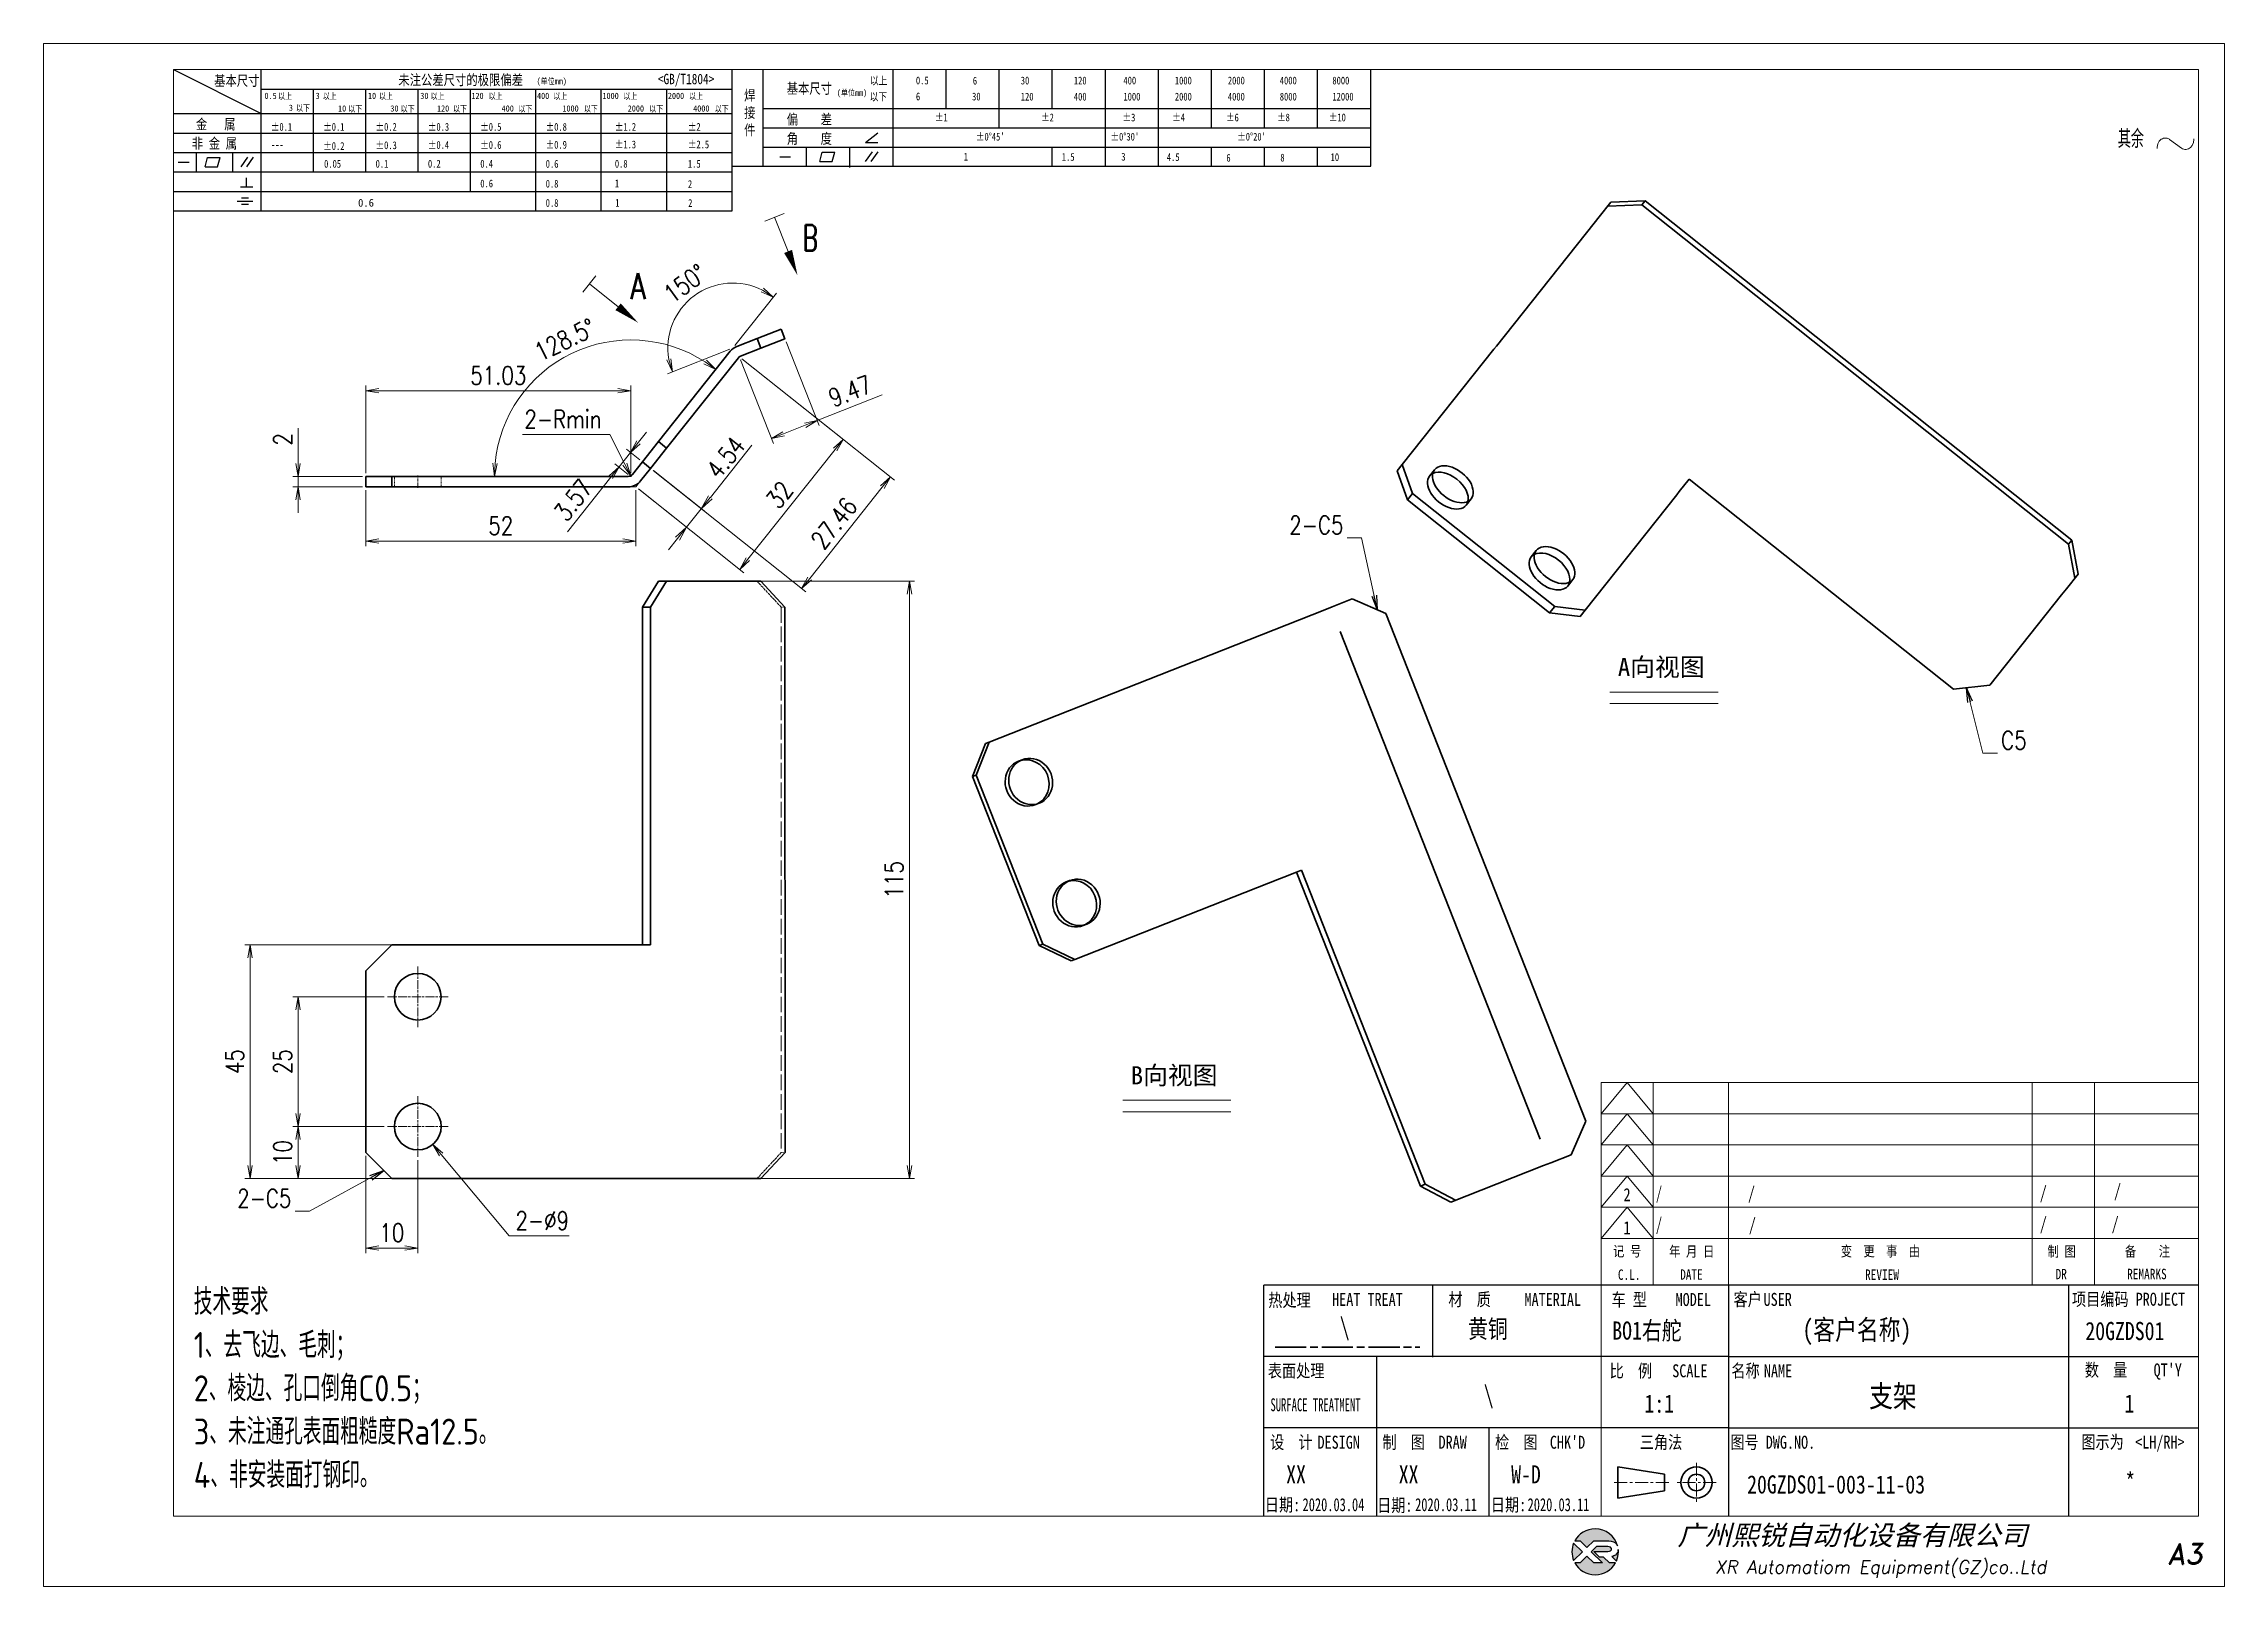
# Model space of a CAD drawing. Header units: inches. Extents: x 269 to 10986, y 1043 to 4337.
# Drawn here: x 278.1 to 698.1, y 1166.8 to 1463.8 of the extents above; entities that cross this region are included whole.
import ezdxf
from ezdxf.enums import TextEntityAlignment as Align

# ---------------------------------------------------------------- set-up
doc = ezdxf.new("R2010")
doc.units = ezdxf.units.IN
doc.header["$MEASUREMENT"] = 0
for name, pattern in [('AM_ISO02W050x2', [3.75, 3, -0.75]), ('AM_ISO08W050x2', [9, 6, -0.75, 1.5, -0.75]), ('AM_ISO09W050', [22.5, 12, -1.5, 3, -1.5, 3, -1.5]), ('CENTER', [2, 1.25, -0.25, 0.25, -0.25]), ('DOT2', [0.125, 0, -0.125])]:
    doc.linetypes.add(name, pattern=pattern)
for name, color, linetype in [('DIM', 3, 'Continuous'), ('layer 1', 7, 'Continuous'), ('图\\M+19E79\\M+195B6\\M+18E9A', 7, 'Continuous'), ('图号', 7, 'Continuous'), ('图名', 7, 'Continuous'), ('数量', 7, 'Continuous'), ('材质', 7, 'Continuous'), ('表面处理', 7, 'Continuous'), ('车型', 7, 'Continuous')]:
    doc.layers.add(name, color=color, linetype=linetype)
for name, color, linetype, lineweight in [('中心线', 2, 'AM_ISO08W050x2', 18), ('双点划线', 6, 'AM_ISO09W050', 18), ('图框', 7, 'Continuous', 18), ('标注线', 3, 'Continuous', 18), ('热处理', 7, 'Continuous', 20), ('粗实线', 7, 'Continuous', 35), ('粗点划线', 6, 'AM_ISO08W050x2', 35), ('虚线', 1, 'AM_ISO02W050x2', 18)]:
    doc.layers.add(name, color=color, linetype=linetype, lineweight=lineweight)
doc.layers.add('打印', color=7, linetype='Continuous', lineweight=15, plot=False)
doc.layers.add('打印-禁用', color=7, linetype='Continuous', lineweight=15, plot=False)
doc.styles.add('DIM', font='romans.shx', dxfattribs={"width": 0.8, "bigfont": 'bigfont.shx'})
doc.styles.get("Standard").update_dxf_attribs({"font": 'txt', "bigfont": 'gbcbig.shx'})
doc.styles.add('STYLE1', font='')
doc.styles.add('国标', font='simfang.ttf', dxfattribs={"width": 0.8})
doc.styles.add('宋体', font='')
doc.styles.add('机械长仿宋', font='gbenor.shx', dxfattribs={"height": 1, "bigfont": 'gbcbig.shx'})
doc.styles.add('标题\\M+18E9A', font='romand.shx', dxfattribs={"oblique": 10, "bigfont": 'bigfont.shx'})
doc.styles.get('STYLE1').set_extended_font_data('SimSun')
doc.styles.get('宋体').set_extended_font_data('SimSun')
doc.dimstyles.new('XR 1-1', dxfattribs={"dimtxt": 3.5, "dimasz": 2.5, "dimexe": 1, "dimexo": 0.625, "dimgap": 1.2, "dimtad": 1, "dimtoh": 1, "dimdsep": 46, "dimtxsty": 'DIM', "dimblk": 'OPEN', "dimcen": 0, "dimclrd": 8, "dimclre": 8, "dimclrt": 2, "dimazin": 2, "dimtfac": 0.5, "dimtmove": 0, "dimatfit": 3, "dimldrblk": 'OPEN', "dimfxl": 0, "dimtolj": 2, "dimlwd": 18, "dimlwe": 18, "dimarcsym": 0})
doc.dimstyles.new('XR 1-1$0', dxfattribs={"dimtxt": 3.5, "dimasz": 2.5, "dimexe": 1, "dimexo": 0.625, "dimgap": 1.2, "dimtad": 1, "dimzin": 9, "dimdsep": 46, "dimtxsty": 'DIM', "dimblk": 'OPEN', "dimcen": 0, "dimclrd": 8, "dimclre": 8, "dimclrt": 2, "dimazin": 2, "dimtfac": 0.5, "dimtmove": 0, "dimatfit": 3, "dimldrblk": 'OPEN', "dimfxl": 0, "dimtolj": 2, "dimlwd": 18, "dimlwe": 18, "dimarcsym": 0})
doc.dimstyles.new('XR 1-1$3', dxfattribs={"dimtxt": 3.5, "dimasz": 2.5, "dimexe": 1, "dimexo": 0.625, "dimgap": 1.2, "dimtad": 1, "dimtoh": 1, "dimdsep": 46, "dimtxsty": 'DIM', "dimblk": 'OPEN', "dimcen": 0, "dimclrd": 8, "dimclre": 8, "dimclrt": 2, "dimazin": 2, "dimtfac": 0.5, "dimtofl": 0, "dimtmove": 0, "dimatfit": 3, "dimldrblk": 'OPEN', "dimfxl": 0, "dimtolj": 2, "dimlwd": 18, "dimlwe": 18, "dimarcsym": 0})
doc.dimstyles.new('XR 1-1$4', dxfattribs={"dimtxt": 3.5, "dimasz": 2.5, "dimexe": 1, "dimexo": 0.625, "dimgap": 1.2, "dimtad": 1, "dimtoh": 1, "dimdsep": 46, "dimtxsty": 'DIM', "dimblk": 'OPEN', "dimcen": 0, "dimclrd": 8, "dimclre": 8, "dimclrt": 2, "dimazin": 2, "dimtfac": 0.5, "dimtofl": 0, "dimtmove": 0, "dimatfit": 3, "dimldrblk": 'OPEN', "dimfxl": 0, "dimtolj": 2, "dimlwd": 18, "dimlwe": 18, "dimarcsym": 0})

msp = doc.modelspace()

# ---------------------------------------------------------------- texts
at = {"layer": '图\\M+19E79\\M+195B6\\M+18E9A', "color": 3, "style": '国标'}
for s, height, width, p in [('2', 2.5, 0.8, (582.352, 1240.975)), ('/', 2.5, 0.705904, (588.585, 1241.291)), ('/', 2.5, 0.8, (606.32, 1241.291)), ('/', 2.5, 0.8, (662.525, 1241.389)), ('/', 2.5, 0.8, (676.82, 1241.76)), ('1', 2.5, 0.8, (582.342, 1234.615)), ('/', 2.5, 0.705904, (588.585, 1235.291)), ('/', 2.5, 0.8, (606.492, 1235.206)), ('/', 2.5, 0.8, (662.525, 1235.389)), ('/', 2.5, 0.8, (676.356, 1235.4)), ('    (客户名称)', 3.85, 0.8, (608.42, 1214.299)), ('20GZDS01', 3.5, 0.8, (671.292, 1214.229)), ('1:1', 3.5, 0.8, (586.375, 1200.252)), ('XX', 3.5, 0.8, (517.373, 1186.635)), ('XX', 3.5, 0.8, (539.053, 1186.635)), ('W-D', 3.5, 0.8, (560.713, 1186.635)), ('2020.03.04', 2.5, 0.7, (520.538, 1181.299)), ('2020.03.11', 2.5, 0.7, (542.218, 1181.299)), ('2020.03.11', 2.5, 0.7, (563.878, 1181.299))]:
    msp.add_text(s, height=height, dxfattribs=dict(at, width=width)).set_placement(p)
at = {"layer": '图\\M+19E79\\M+195B6\\M+18E9A', "color": 3, "style": '国标', "width": 0.8}
msp.add_text('*', height=3.5, dxfattribs=at).set_placement((679.946, 1185.235), align=Align.CENTER)
at = {"layer": '图号', "color": 3, "style": '国标', "width": 0.8}
msp.add_text('20GZDS01-003-11-03', height=3.5, dxfattribs=at).set_placement((606.154, 1184.692))
at = {"layer": '图名', "color": 3, "style": '国标', "width": 0.8}
msp.add_text('支架', height=4.2, dxfattribs=at).set_placement((634.227, 1201.332), align=Align.CENTER)
at = {"layer": '数量', "color": 3, "style": '国标', "width": 0.8}
msp.add_text('1', height=3.5, dxfattribs=at).set_placement((679.793, 1200.267), align=Align.CENTER)
at = {"layer": '材质', "color": 3, "style": '国标', "width": 0.8}
msp.add_text('黄铜', height=3.5, dxfattribs=at).set_placement((556.233, 1214.638), align=Align.CENTER)
at = {"layer": '标注线', "width": 0.883502}
for s, p, p2 in [('B', (424.24, 1423.907), (427.185, 1423.907)), ('A', (391.071, 1414.638), (394.016, 1414.638))]:
    msp.add_text(s, height=5, dxfattribs=at).set_placement(p, p2, align=Align.FIT)
at = {"layer": '标注线', "color": 2, "char_height": 3.5, "style": 'DIM'}
for s, insert, attachment_point in [('\\A2;{\\Fromans,bigfont|c134;2-C5}', (528.413, 1369.39), 9), ('\\A2;{\\Fromans,bigfont|c134;C5}', (655.074, 1327.944), 7), ('\\A2;{\\Fromans,bigfont|c134;2-}C5', (325.793, 1239.774), 9)]:
    msp.add_mtext(s, dxfattribs=dict(at, insert=insert, attachment_point=attachment_point))
at = {"layer": '标注线', "char_height": 3.5, "width": 26.78692, "attachment_point": 1, "style": '宋体'}
for s, insert in [('A向视图', (581.26, 1345.555)), ('B向视图', (487.447, 1266.955))]:
    msp.add_mtext(s, dxfattribs=dict(at, insert=insert))
at = {"layer": '标注线', "color": 2, "insert": (306.988, 1185.75), "char_height": 5, "width": 114.82461, "attachment_point": 7, "style": '机械长仿宋'}
msp.add_mtext('\\A2;技术要求\\P1、去飞边、毛刺；\\P2、棱边、孔口倒角C0.5；\\P3、未注通孔表面粗糙度Ra12.5。\\P4、非安装面打钢印。', dxfattribs=at)
at = {"layer": '热处理', "color": 3, "style": '国标', "width": 0.8}
msp.add_text('\\', height=3.5, dxfattribs=at).set_placement((528.654, 1215.015), align=Align.CENTER)
at = {"layer": '表面处理', "color": 3, "style": '国标', "width": 0.8}
msp.add_text('\\', height=3.5, dxfattribs=at).set_placement((556.375, 1201.962), align=Align.CENTER)
at = {"layer": '车型', "color": 3, "style": '国标', "width": 0.8}
msp.add_text('BO1右舵', height=3.5, dxfattribs=at).set_placement((580.18, 1214.315))

# ---------------------------------------------------------------- blocks, each defined once
blk = doc.blocks.new('XR')
at = {"true_color": 0xfc8000}
h = blk.add_hatch(color=30, dxfattribs=at)
h.set_gradient(color1=(252, 128, 0), rotation=240, one_color=1, tint=1, name='INVCURVED')
edge = h.paths.add_edge_path()
edge.add_spline(control_points=[(-434.18, -5928.47), (-433.9, -5928.74), (-433.63, -5929.01), (-433.63, -5929.01), (-433.63, -5929.01), (-433.63, -5929.01), (-433.36, -5928.74), (-433.09, -5928.47)], knot_values=[0.5625, 0.5625, 0.5625, 0.5625, 0.625, 0.625, 0.625, 0.625, 0.6875, 0.6875, 0.6875, 0.6875], degree=3, periodic=0)
edge.add_spline(control_points=[(-433.09, -5928.47), (-432.82, -5928.2), (-432.54, -5927.93), (-432.54, -5927.93), (-432.54, -5927.93), (-432.54, -5927.93), (-432.04, -5927.93), (-431.53, -5927.93)], knot_values=[0.4375, 0.4375, 0.4375, 0.4375, 0.5, 0.5, 0.5, 0.5, 0.5625, 0.5625, 0.5625, 0.5625], degree=3, periodic=0)
edge.add_spline(control_points=[(-431.53, -5927.93), (-431.03, -5927.93), (-430.52, -5927.93), (-430.52, -5927.93), (-430.52, -5927.93), (-430, -5927.93), (-429.43, -5927.96), (-429.01, -5928.33)], knot_values=[0.25, 0.25, 0.25, 0.25, 0.3125, 0.3125, 0.3125, 0.3125, 0.4375, 0.4375, 0.4375, 0.4375], degree=3, periodic=0)
edge.add_spline(control_points=[(-429.01, -5928.33), (-428.88, -5928.44), (-428.78, -5928.59), (-428.71, -5928.75)], knot_values=[0.125, 0.125, 0.125, 0.125, 0.25, 0.25, 0.25, 0.25], degree=3, periodic=0)
edge.add_spline(control_points=[(-428.71, -5928.75), (-429.13, -5927.18), (-430.58, -5926.02), (-432.31, -5926.02)], knot_values=[0, 0, 0, 0, 0.125, 0.125, 0.125, 0.125], degree=3, periodic=0)
edge.add_spline(control_points=[(-432.31, -5926.02), (-433.72, -5926.02), (-434.94, -5926.79), (-435.58, -5927.93)], knot_values=[0.875, 0.875, 0.875, 0.875, 1, 1, 1, 1], degree=3, periodic=0)
edge.add_spline(control_points=[(-435.58, -5927.93), (-435.58, -5927.93), (-434.72, -5927.93), (-434.72, -5927.93), (-434.72, -5927.93), (-434.72, -5927.93), (-434.45, -5928.2), (-434.18, -5928.47)], knot_values=[0.6875, 0.6875, 0.6875, 0.6875, 0.8125, 0.8125, 0.8125, 0.8125, 0.875, 0.875, 0.875, 0.875], degree=3, periodic=0)
edge = h.paths.add_edge_path()
edge.add_spline(control_points=[(-434.79, -5929.26), (-435.04, -5929.02), (-435.34, -5928.72), (-435.54, -5928.53)], knot_values=[0.562504, 0.562504, 0.562504, 0.562504, 0.656252, 0.656252, 0.656252, 0.656252], degree=3, periodic=0)
edge.add_spline(control_points=[(-435.54, -5928.53), (-435.67, -5928.4), (-435.76, -5928.31), (-435.76, -5928.31), (-435.76, -5928.31), (-435.94, -5928.74), (-436.03, -5929.21), (-436.03, -5929.71)], knot_values=[0.25, 0.25, 0.25, 0.25, 0.312504, 0.312504, 0.312504, 0.312504, 0.562504, 0.562504, 0.562504, 0.562504], degree=3, periodic=0)
edge.add_spline(control_points=[(-436.03, -5929.71), (-436.03, -5930.2), (-435.94, -5930.67), (-435.76, -5931.1), (-435.76, -5931.1), (-435.4, -5930.75), (-435.05, -5930.4)], knot_values=[0.874998, 0.874998, 0.874998, 0.874998, 1.124998, 1.124998, 1.124998, 1.25, 1.25, 1.25, 1.25], degree=3, periodic=0)
edge.add_spline(control_points=[(-435.05, -5930.4), (-434.7, -5930.05), (-434.34, -5929.71), (-434.34, -5929.71), (-434.34, -5929.71), (-434.34, -5929.71), (-434.34, -5929.71), (-434.34, -5929.71)], knot_values=[0.749878, 0.749878, 0.749878, 0.749878, 0.874875, 0.874875, 0.874875, 0.874875, 0.874998, 0.874998, 0.874998, 0.874998], degree=3, periodic=0)
edge.add_spline(control_points=[(-434.34, -5929.71), (-434.34, -5929.71), (-434.34, -5929.71), (-434.34, -5929.71)], knot_values=[0.749634, 0.749634, 0.749634, 0.749634, 0.749817, 0.749817, 0.749817, 0.749817], degree=3, periodic=0)
edge.add_spline(control_points=[(-434.35, -5929.7), (-434.35, -5929.7), (-434.35, -5929.7), (-434.35, -5929.7)], knot_values=[0.738281, 0.738281, 0.738281, 0.738281, 0.742188, 0.742188, 0.742188, 0.742188], degree=3, periodic=0)
edge.add_spline(control_points=[(-434.35, -5929.7), (-434.36, -5929.69), (-434.37, -5929.68), (-434.38, -5929.67)], knot_values=[0.726563, 0.726563, 0.726563, 0.726563, 0.738281, 0.738281, 0.738281, 0.738281], degree=3, periodic=0)
edge.add_spline(control_points=[(-434.38, -5929.67), (-434.38, -5929.66), (-434.39, -5929.65), (-434.4, -5929.65)], knot_values=[0.718751, 0.718751, 0.718751, 0.718751, 0.726563, 0.726563, 0.726563, 0.726563], degree=3, periodic=0)
edge.add_spline(control_points=[(-434.4, -5929.65), (-434.42, -5929.63), (-434.45, -5929.6), (-434.47, -5929.58)], knot_values=[0.703126, 0.703126, 0.703126, 0.703126, 0.718751, 0.718751, 0.718751, 0.718751], degree=3, periodic=0)
edge.add_spline(control_points=[(-434.47, -5929.58), (-434.5, -5929.55), (-434.53, -5929.52), (-434.56, -5929.49)], knot_values=[0.687501, 0.687501, 0.687501, 0.687501, 0.703126, 0.703126, 0.703126, 0.703126], degree=3, periodic=0)
edge.add_spline(control_points=[(-434.56, -5929.49), (-434.63, -5929.42), (-434.71, -5929.35), (-434.79, -5929.26)], knot_values=[0.656252, 0.656252, 0.656252, 0.656252, 0.687501, 0.687501, 0.687501, 0.687501], degree=3, periodic=0)
at = {"true_color": 0x0348ff}
h = blk.add_hatch(color=160, dxfattribs=at)
h.set_gradient(color1=(3, 72, 255), color2=(0, 41, 153), one_color=1, tint=0.3, name='HEMISPHERICAL')
edge = h.paths.add_edge_path()
edge.add_spline(control_points=[(-432.54, -5929.67), (-432.26, -5929.95), (-431.94, -5930.23), (-431.66, -5930.51), (-431.66, -5930.51), (-431.66, -5930.51), (-431.66, -5930.51), (-431.66, -5930.51)], knot_values=[0.736842, 0.736842, 0.736842, 0.736842, 0.789474, 0.789474, 0.789474, 0.789474, 0.802633, 0.802633, 0.802633, 0.802633], degree=3, periodic=0)
edge.add_spline(control_points=[(-431.66, -5930.51), (-431.65, -5930.51), (-431.65, -5930.52), (-431.65, -5930.52)], knot_values=[0.802633, 0.802633, 0.802633, 0.802633, 0.815791, 0.815791, 0.815791, 0.815791], degree=3, periodic=0)
edge.add_spline(control_points=[(-431.65, -5930.52), (-431.64, -5930.53), (-431.64, -5930.53), (-431.64, -5930.53)], knot_values=[0.815791, 0.815791, 0.815791, 0.815791, 0.82237, 0.82237, 0.82237, 0.82237], degree=3, periodic=0)
edge.add_spline(control_points=[(-431.64, -5930.53), (-431.64, -5930.53), (-431.64, -5930.53), (-431.63, -5930.54)], knot_values=[0.82237, 0.82237, 0.82237, 0.82237, 0.828949, 0.828949, 0.828949, 0.828949], degree=3, periodic=0)
edge.add_spline(control_points=[(-431.63, -5930.54), (-431.63, -5930.54), (-431.63, -5930.54), (-431.63, -5930.54), (-431.63, -5930.54), (-431.63, -5930.54), (-431.59, -5930.54), (-431.52, -5930.54)], knot_values=[0.841901, 0.841901, 0.841901, 0.841901, 0.842105, 0.842105, 0.842105, 0.842105, 0.855264, 0.855264, 0.855264, 0.855264], degree=3, periodic=0)
edge.add_spline(control_points=[(-431.52, -5930.54), (-431.46, -5930.54), (-431.38, -5930.54), (-431.3, -5930.54)], knot_values=[0.855264, 0.855264, 0.855264, 0.855264, 0.868422, 0.868422, 0.868422, 0.868422], degree=3, periodic=0)
edge.add_spline(control_points=[(-431.3, -5930.54), (-431.26, -5930.54), (-431.22, -5930.54), (-431.18, -5930.54)], knot_values=[0.868422, 0.868422, 0.868422, 0.868422, 0.875, 0.875, 0.875, 0.875], degree=3, periodic=0)
edge.add_spline(control_points=[(-431.18, -5930.54), (-431.14, -5930.54), (-431.1, -5930.54), (-431.07, -5930.54)], knot_values=[0.875, 0.875, 0.875, 0.875, 0.881579, 0.881579, 0.881579, 0.881579], degree=3, periodic=0)
edge.add_spline(control_points=[(-431.07, -5930.54), (-431.05, -5930.54), (-431.04, -5930.54), (-431.03, -5930.54)], knot_values=[0.881579, 0.881579, 0.881579, 0.881579, 0.884869, 0.884869, 0.884869, 0.884869], degree=3, periodic=0)
edge.add_spline(control_points=[(-431.03, -5930.54), (-431.02, -5930.54), (-431, -5930.54), (-431, -5930.54)], knot_values=[0.884869, 0.884869, 0.884869, 0.884869, 0.888158, 0.888158, 0.888158, 0.888158], degree=3, periodic=0)
edge.add_spline(control_points=[(-431, -5930.54), (-430.99, -5930.54), (-430.99, -5930.54), (-430.98, -5930.54)], knot_values=[0.888158, 0.888158, 0.888158, 0.888158, 0.889803, 0.889803, 0.889803, 0.889803], degree=3, periodic=0)
edge.add_spline(control_points=[(-430.98, -5930.54), (-430.98, -5930.54), (-430.98, -5930.54), (-430.97, -5930.54)], knot_values=[0.889803, 0.889803, 0.889803, 0.889803, 0.891447, 0.891447, 0.891447, 0.891447], degree=3, periodic=0)
edge.add_spline(control_points=[(-430.97, -5930.54), (-430.97, -5930.54), (-430.97, -5930.54), (-430.97, -5930.54)], knot_values=[0.891447, 0.891447, 0.891447, 0.891447, 0.89227, 0.89227, 0.89227, 0.89227], degree=3, periodic=0)
edge.add_spline(control_points=[(-430.97, -5930.54), (-430.97, -5930.54), (-430.97, -5930.54), (-430.97, -5930.54)], knot_values=[0.89227, 0.89227, 0.89227, 0.89227, 0.893092, 0.893092, 0.893092, 0.893092], degree=3, periodic=0)
edge.add_spline(control_points=[(-430.97, -5930.54), (-430.97, -5930.54), (-430.97, -5930.54), (-430.97, -5930.54)], knot_values=[0.893092, 0.893092, 0.893092, 0.893092, 0.893503, 0.893503, 0.893503, 0.893503], degree=3, periodic=0)
edge.add_spline(control_points=[(-430.97, -5930.54), (-430.97, -5930.54), (-430.97, -5930.54), (-430.97, -5930.54)], knot_values=[0.893503, 0.893503, 0.893503, 0.893503, 0.893914, 0.893914, 0.893914, 0.893914], degree=3, periodic=0)
edge.add_spline(control_points=[(-430.97, -5930.54), (-430.97, -5930.54), (-430.97, -5930.54), (-430.97, -5930.54)], knot_values=[0.893914, 0.893914, 0.893914, 0.893914, 0.89412, 0.89412, 0.89412, 0.89412], degree=3, periodic=0)
edge.add_spline(control_points=[(-430.97, -5930.54), (-430.97, -5930.54), (-430.97, -5930.54), (-430.97, -5930.54)], knot_values=[0.89412, 0.89412, 0.89412, 0.89412, 0.894326, 0.894326, 0.894326, 0.894326], degree=3, periodic=0)
edge.add_spline(control_points=[(-430.97, -5930.54), (-430.97, -5930.54), (-430.97, -5930.54), (-430.97, -5930.54)], knot_values=[0.894428, 0.894428, 0.894428, 0.894428, 0.894531, 0.894531, 0.894531, 0.894531], degree=3, periodic=0)
edge.add_spline(control_points=[(-430.97, -5930.54), (-430.97, -5930.54), (-430.97, -5930.54), (-430.97, -5930.54)], knot_values=[0.894531, 0.894531, 0.894531, 0.894531, 0.894583, 0.894583, 0.894583, 0.894583], degree=3, periodic=0)
edge.add_spline(control_points=[(-430.97, -5930.54), (-430.97, -5930.54), (-430.97, -5930.54), (-430.97, -5930.54), (-430.97, -5930.54), (-430.97, -5930.54), (-430.73, -5930.78), (-430.49, -5931.01)], knot_values=[0.894685, 0.894685, 0.894685, 0.894685, 0.894737, 0.894737, 0.894737, 0.894737, 0.921052, 0.921052, 0.921052, 0.921052], degree=3, periodic=0)
edge.add_spline(control_points=[(-430.49, -5931.01), (-430.26, -5931.24), (-430.02, -5931.48), (-430.02, -5931.48)], knot_values=[0.921052, 0.921052, 0.921052, 0.921052, 0.947368, 0.947368, 0.947368, 0.947368], degree=3, periodic=0)
edge.add_spline(control_points=[(-430.02, -5931.48), (-430.02, -5931.48), (-430.02, -5931.48), (-430.02, -5931.48)], knot_values=[0.947522, 0.947522, 0.947522, 0.947522, 0.947573, 0.947573, 0.947573, 0.947573], degree=3, periodic=0)
edge.add_spline(control_points=[(-430.02, -5931.48), (-430.02, -5931.48), (-430.02, -5931.48), (-430.02, -5931.48)], knot_values=[0.947573, 0.947573, 0.947573, 0.947573, 0.947676, 0.947676, 0.947676, 0.947676], degree=3, periodic=0)
edge.add_spline(control_points=[(-430.02, -5931.48), (-430.02, -5931.48), (-430.02, -5931.48), (-430.02, -5931.48)], knot_values=[0.947676, 0.947676, 0.947676, 0.947676, 0.947779, 0.947779, 0.947779, 0.947779], degree=3, periodic=0)
edge.add_spline(control_points=[(-430.02, -5931.48), (-430.02, -5931.48), (-430.02, -5931.48), (-430.02, -5931.48)], knot_values=[0.947779, 0.947779, 0.947779, 0.947779, 0.947984, 0.947984, 0.947984, 0.947984], degree=3, periodic=0)
edge.add_spline(control_points=[(-430.02, -5931.48), (-430.02, -5931.48), (-430.02, -5931.48), (-430.02, -5931.48)], knot_values=[0.947984, 0.947984, 0.947984, 0.947984, 0.94819, 0.94819, 0.94819, 0.94819], degree=3, periodic=0)
edge.add_spline(control_points=[(-430.02, -5931.48), (-430.02, -5931.48), (-430.02, -5931.48), (-430.02, -5931.48)], knot_values=[0.94819, 0.94819, 0.94819, 0.94819, 0.948601, 0.948601, 0.948601, 0.948601], degree=3, periodic=0)
edge.add_spline(control_points=[(-430.02, -5931.48), (-430.02, -5931.48), (-430.02, -5931.48), (-430.02, -5931.48)], knot_values=[0.948601, 0.948601, 0.948601, 0.948601, 0.949012, 0.949012, 0.949012, 0.949012], degree=3, periodic=0)
edge.add_spline(control_points=[(-430.02, -5931.48), (-430.02, -5931.48), (-430.01, -5931.48), (-430.01, -5931.48)], knot_values=[0.949012, 0.949012, 0.949012, 0.949012, 0.949834, 0.949834, 0.949834, 0.949834], degree=3, periodic=0)
edge.add_spline(control_points=[(-430.01, -5931.48), (-430.01, -5931.48), (-430.01, -5931.48), (-430.01, -5931.48)], knot_values=[0.949834, 0.949834, 0.949834, 0.949834, 0.950657, 0.950657, 0.950657, 0.950657], degree=3, periodic=0)
edge.add_spline(control_points=[(-430.01, -5931.48), (-430.01, -5931.48), (-430, -5931.48), (-430, -5931.48)], knot_values=[0.950657, 0.950657, 0.950657, 0.950657, 0.952301, 0.952301, 0.952301, 0.952301], degree=3, periodic=0)
edge.add_spline(control_points=[(-430, -5931.48), (-429.99, -5931.48), (-429.98, -5931.48), (-429.98, -5931.48)], knot_values=[0.952301, 0.952301, 0.952301, 0.952301, 0.953946, 0.953946, 0.953946, 0.953946], degree=3, periodic=0)
edge.add_spline(control_points=[(-429.98, -5931.48), (-429.96, -5931.48), (-429.95, -5931.48), (-429.93, -5931.48)], knot_values=[0.953946, 0.953946, 0.953946, 0.953946, 0.957236, 0.957236, 0.957236, 0.957236], degree=3, periodic=0)
edge.add_spline(control_points=[(-429.93, -5931.48), (-429.91, -5931.48), (-429.89, -5931.48), (-429.87, -5931.48)], knot_values=[0.957236, 0.957236, 0.957236, 0.957236, 0.960525, 0.960525, 0.960525, 0.960525], degree=3, periodic=0)
edge.add_spline(control_points=[(-429.87, -5931.48), (-429.82, -5931.48), (-429.77, -5931.48), (-429.71, -5931.48)], knot_values=[0.960525, 0.960525, 0.960525, 0.960525, 0.967104, 0.967104, 0.967104, 0.967104], degree=3, periodic=0)
edge.add_spline(control_points=[(-429.71, -5931.48), (-429.65, -5931.48), (-429.59, -5931.48), (-429.53, -5931.48)], knot_values=[0.967104, 0.967104, 0.967104, 0.967104, 0.973683, 0.973683, 0.973683, 0.973683], degree=3, periodic=0)
edge.add_spline(control_points=[(-429.53, -5931.48), (-429.41, -5931.48), (-429.29, -5931.48), (-429.19, -5931.48)], knot_values=[0.973683, 0.973683, 0.973683, 0.973683, 0.98684, 0.98684, 0.98684, 0.98684], degree=3, periodic=0)
edge.add_spline(control_points=[(-429.19, -5931.48), (-429.1, -5931.48), (-429.04, -5931.48), (-429.04, -5931.48), (-429.67, -5932.62), (-430.9, -5933.39), (-432.31, -5933.39)], knot_values=[0.98684, 0.98684, 0.98684, 0.98684, 1, 1, 1, 1.052632, 1.052632, 1.052632, 1.052632], degree=3, periodic=0)
edge.add_spline(control_points=[(-432.31, -5933.39), (-433.72, -5933.39), (-434.94, -5932.62), (-435.58, -5931.48), (-435.58, -5931.48), (-435.58, -5931.48), (-435.36, -5931.48), (-435.15, -5931.48)], knot_values=[0.052632, 0.052632, 0.052632, 0.052632, 0.105263, 0.105263, 0.105263, 0.105263, 0.131579, 0.131579, 0.131579, 0.131579], degree=3, periodic=0)
edge.add_spline(control_points=[(-435.15, -5931.48), (-434.93, -5931.48), (-434.72, -5931.48), (-434.72, -5931.48), (-434.72, -5931.48), (-434.72, -5931.48), (-434.45, -5931.21), (-434.18, -5930.94)], knot_values=[0.131579, 0.131579, 0.131579, 0.131579, 0.157895, 0.157895, 0.157895, 0.157895, 0.184211, 0.184211, 0.184211, 0.184211], degree=3, periodic=0)
edge.add_spline(control_points=[(-434.18, -5930.94), (-433.9, -5930.67), (-433.63, -5930.4), (-433.63, -5930.4), (-433.63, -5930.4), (-433.63, -5930.4), (-433.36, -5930.67), (-433.09, -5930.94)], knot_values=[0.184211, 0.184211, 0.184211, 0.184211, 0.210526, 0.210526, 0.210526, 0.210526, 0.236842, 0.236842, 0.236842, 0.236842], degree=3, periodic=0)
edge.add_spline(control_points=[(-433.09, -5930.94), (-432.82, -5931.21), (-432.54, -5931.48), (-432.54, -5931.48), (-432.54, -5931.48), (-432.54, -5931.48), (-432.19, -5931.48), (-431.83, -5931.48)], knot_values=[0.236842, 0.236842, 0.236842, 0.236842, 0.263158, 0.263158, 0.263158, 0.263158, 0.289474, 0.289474, 0.289474, 0.289474], degree=3, periodic=0)
edge.add_spline(control_points=[(-431.83, -5931.48), (-431.48, -5931.48), (-431.12, -5931.48), (-431.12, -5931.48), (-431.12, -5931.48), (-431.12, -5931.48), (-431.57, -5931.03), (-432.02, -5930.59)], knot_values=[0.289474, 0.289474, 0.289474, 0.289474, 0.315789, 0.315789, 0.315789, 0.315789, 0.342105, 0.342105, 0.342105, 0.342105], degree=3, periodic=0)
edge.add_spline(control_points=[(-432.02, -5930.59), (-432.47, -5930.15), (-432.92, -5929.71), (-432.92, -5929.71), (-432.92, -5929.71), (-432.92, -5929.71), (-432.71, -5929.5), (-432.5, -5929.29)], knot_values=[0.342105, 0.342105, 0.342105, 0.342105, 0.368421, 0.368421, 0.368421, 0.368421, 0.394737, 0.394737, 0.394737, 0.394737], degree=3, periodic=0)
edge.add_spline(control_points=[(-432.5, -5929.29), (-432.3, -5929.09), (-432.09, -5928.88), (-432.09, -5928.88)], knot_values=[0.394737, 0.394737, 0.394737, 0.394737, 0.421053, 0.421053, 0.421053, 0.421053], degree=3, periodic=0)
edge.add_spline(control_points=[(-432.09, -5928.88), (-432.09, -5928.88), (-432.06, -5928.86), (-432.06, -5928.86)], knot_values=[0.421053, 0.421053, 0.421053, 0.421053, 0.473684, 0.473684, 0.473684, 0.473684], degree=3, periodic=0)
edge.add_spline(control_points=[(-432.06, -5928.86), (-432.06, -5928.86), (-432.06, -5928.86), (-432.06, -5928.86), (-432.06, -5928.86), (-432.06, -5928.86), (-430.4, -5928.86), (-430.26, -5928.86)], knot_values=[0.473684, 0.473684, 0.473684, 0.473684, 0.473684, 0.473684, 0.473684, 0.473684, 0.526316, 0.526316, 0.526316, 0.526316], degree=3, periodic=0)
edge.add_spline(control_points=[(-430.26, -5928.86), (-429.54, -5928.86), (-429.62, -5929.4), (-429.83, -5929.55)], knot_values=[0.526316, 0.526316, 0.526316, 0.526316, 0.578947, 0.578947, 0.578947, 0.578947], degree=3, periodic=0)
edge.add_spline(control_points=[(-429.83, -5929.55), (-429.94, -5929.62), (-430.08, -5929.65), (-430.26, -5929.65), (-430.26, -5929.65), (-430.26, -5929.65), (-430.48, -5929.65), (-430.71, -5929.66)], knot_values=[0.578947, 0.578947, 0.578947, 0.578947, 0.631579, 0.631579, 0.631579, 0.631579, 0.657895, 0.657895, 0.657895, 0.657895], degree=3, periodic=0)
edge.add_spline(control_points=[(-430.71, -5929.66), (-430.93, -5929.66), (-431.15, -5929.67), (-431.15, -5929.67), (-431.15, -5929.67), (-431.15, -5929.67), (-432.54, -5929.67), (-432.54, -5929.67)], knot_values=[0.657895, 0.657895, 0.657895, 0.657895, 0.684211, 0.684211, 0.684211, 0.684211, 0.736842, 0.736842, 0.736842, 0.736842], degree=3, periodic=0)
edge = h.paths.add_edge_path()
edge.add_spline(control_points=[(-428.6, -5929.32), (-428.61, -5929.67), (-428.76, -5930), (-429.06, -5930.22)], knot_values=[0.8, 0.8, 0.8, 0.8, 1, 1, 1, 1], degree=3, periodic=0)
edge.add_spline(control_points=[(-429.06, -5930.22), (-429.22, -5930.34), (-429.41, -5930.43), (-429.61, -5930.48)], knot_values=[0.6, 0.6, 0.6, 0.6, 0.8, 0.8, 0.8, 0.8], degree=3, periodic=0)
edge.add_spline(control_points=[(-429.61, -5930.48), (-429.61, -5930.48), (-428.9, -5931.19), (-428.9, -5931.19), (-428.9, -5931.19), (-428.69, -5930.73), (-428.58, -5930.23), (-428.58, -5929.71)], knot_values=[0.2, 0.2, 0.2, 0.2, 0.4, 0.4, 0.4, 0.4, 0.6, 0.6, 0.6, 0.6], degree=3, periodic=0)
edge.add_spline(control_points=[(-428.58, -5929.71), (-428.58, -5929.58), (-428.59, -5929.45), (-428.6, -5929.32)], knot_values=[0, 0, 0, 0, 0.2, 0.2, 0.2, 0.2], degree=3, periodic=0)
at = {"layer": 'layer 1', "color": 30}
for points, knots in [([(-435.76, -5931.1), (-435.94, -5930.67), (-436.03, -5930.2), (-436.03, -5929.71), (-436.03, -5929.71), (-436.03, -5929.21), (-435.94, -5928.74), (-435.76, -5928.31), (-435.76, -5928.31), (-435.76, -5928.31), (-434.34, -5929.71), (-434.34, -5929.71), (-434.34, -5929.71), (-434.34, -5929.71), (-435.76, -5931.1), (-435.76, -5931.1)], [0, 0, 0, 0, 0.25, 0.25, 0.25, 0.25, 0.5, 0.5, 0.5, 0.5, 0.75, 0.75, 0.75, 0.75, 1, 1, 1, 1]), ([(-432.31, -5926.02), (-430.58, -5926.02), (-429.13, -5927.18), (-428.71, -5928.75), (-428.71, -5928.75), (-428.78, -5928.59), (-428.88, -5928.44), (-429.01, -5928.33), (-429.01, -5928.33), (-429.43, -5927.96), (-430, -5927.93), (-430.52, -5927.93), (-430.52, -5927.93), (-430.52, -5927.93), (-432.54, -5927.93), (-432.54, -5927.93), (-432.54, -5927.93), (-432.54, -5927.93), (-433.63, -5929.01), (-433.63, -5929.01), (-433.63, -5929.01), (-433.63, -5929.01), (-434.72, -5927.93), (-434.72, -5927.93), (-434.72, -5927.93), (-434.72, -5927.93), (-435.58, -5927.93), (-435.58, -5927.93), (-435.58, -5927.93), (-434.94, -5926.79), (-433.72, -5926.02), (-432.31, -5926.02)], [0, 0, 0, 0, 0.125, 0.125, 0.125, 0.125, 0.25, 0.25, 0.25, 0.25, 0.375, 0.375, 0.375, 0.375, 0.5, 0.5, 0.5, 0.5, 0.625, 0.625, 0.625, 0.625, 0.75, 0.75, 0.75, 0.75, 0.875, 0.875, 0.875, 0.875, 1, 1, 1, 1])]:
    blk.add_open_spline(points, degree=3, knots=knots, dxfattribs=at)
at = {"layer": 'layer 1', "color": 154}
for points, knots in [([(-429.04, -5931.48), (-429.67, -5932.62), (-430.9, -5933.39), (-432.31, -5933.39), (-432.31, -5933.39), (-433.72, -5933.39), (-434.94, -5932.62), (-435.58, -5931.48), (-435.58, -5931.48), (-435.58, -5931.48), (-434.72, -5931.48), (-434.72, -5931.48), (-434.72, -5931.48), (-434.72, -5931.48), (-433.63, -5930.4), (-433.63, -5930.4), (-433.63, -5930.4), (-433.63, -5930.4), (-432.54, -5931.48), (-432.54, -5931.48), (-432.54, -5931.48), (-432.54, -5931.48), (-431.12, -5931.48), (-431.12, -5931.48), (-431.12, -5931.48), (-431.12, -5931.48), (-432.92, -5929.71), (-432.92, -5929.71), (-432.92, -5929.71), (-432.92, -5929.71), (-432.09, -5928.88), (-432.09, -5928.88), (-432.09, -5928.88), (-432.09, -5928.88), (-432.06, -5928.86), (-432.06, -5928.86), (-432.06, -5928.86), (-432.06, -5928.86), (-430.4, -5928.86), (-430.26, -5928.86), (-430.26, -5928.86), (-429.54, -5928.86), (-429.62, -5929.4), (-429.83, -5929.55), (-429.83, -5929.55), (-429.94, -5929.62), (-430.08, -5929.65), (-430.26, -5929.65), (-430.26, -5929.65), (-430.26, -5929.65), (-431.15, -5929.67), (-431.15, -5929.67), (-431.15, -5929.67), (-431.15, -5929.67), (-432.54, -5929.67), (-432.54, -5929.67), (-432.54, -5929.67), (-432.26, -5929.95), (-431.94, -5930.23), (-431.66, -5930.51), (-431.66, -5930.51), (-431.66, -5930.51), (-431.63, -5930.54), (-431.63, -5930.54), (-431.63, -5930.54), (-431.63, -5930.54), (-430.97, -5930.54), (-430.97, -5930.54), (-430.97, -5930.54), (-430.97, -5930.54), (-430.02, -5931.48), (-430.02, -5931.48), (-430.02, -5931.48), (-430.02, -5931.48), (-429.04, -5931.48), (-429.04, -5931.48)], [0, 0, 0, 0, 0.052632, 0.052632, 0.052632, 0.052632, 0.105263, 0.105263, 0.105263, 0.105263, 0.157895, 0.157895, 0.157895, 0.157895, 0.210526, 0.210526, 0.210526, 0.210526, 0.263158, 0.263158, 0.263158, 0.263158, 0.315789, 0.315789, 0.315789, 0.315789, 0.368421, 0.368421, 0.368421, 0.368421, 0.421053, 0.421053, 0.421053, 0.421053, 0.473684, 0.473684, 0.473684, 0.473684, 0.526316, 0.526316, 0.526316, 0.526316, 0.578947, 0.578947, 0.578947, 0.578947, 0.631579, 0.631579, 0.631579, 0.631579, 0.684211, 0.684211, 0.684211, 0.684211, 0.736842, 0.736842, 0.736842, 0.736842, 0.789474, 0.789474, 0.789474, 0.789474, 0.842105, 0.842105, 0.842105, 0.842105, 0.894737, 0.894737, 0.894737, 0.894737, 0.947368, 0.947368, 0.947368, 0.947368, 1, 1, 1, 1]), ([(-428.6, -5929.32), (-428.59, -5929.45), (-428.58, -5929.58), (-428.58, -5929.71), (-428.58, -5929.71), (-428.58, -5930.23), (-428.69, -5930.73), (-428.9, -5931.19), (-428.9, -5931.19), (-428.9, -5931.19), (-429.61, -5930.48), (-429.61, -5930.48), (-429.61, -5930.48), (-429.41, -5930.43), (-429.22, -5930.34), (-429.06, -5930.22), (-429.06, -5930.22), (-428.76, -5930), (-428.61, -5929.67), (-428.6, -5929.32)], [0, 0, 0, 0, 0.2, 0.2, 0.2, 0.2, 0.4, 0.4, 0.4, 0.4, 0.6, 0.6, 0.6, 0.6, 0.8, 0.8, 0.8, 0.8, 1, 1, 1, 1])]:
    blk.add_open_spline(points, degree=3, knots=knots, dxfattribs=at)
blk = doc.blocks.new('GZDEH零件A3图框V01版')
at = {"layer": '中心线', "color": 1, "linetype": 'CENTER', "lineweight": 5, "ltscale": 2}
for p, q in [((3175.82, -1822.66), (3175.82, -1830.26)), ((3170.49, -1826.46), (3159.89, -1826.46)), ((3179.62, -1826.46), (3172.02, -1826.46))]:
    blk.add_line(p, q, dxfattribs=at)
at = {"layer": '图\\M+19E79\\M+195B6\\M+18E9A', "color": 9}
for p, q in [((2882.49, -1554.46), (2899.37, -1562.92)), ((2899.37, -1581.67), (2899.37, -1554.46)), ((2990.09, -1581.67), (2990.09, -1554.46)), ((2996.09, -1573.08), (2996.09, -1554.46)), ((3021.09, -1561.98), (3021.09, -1554.46)), ((3031.31, -1561.98), (3031.31, -1554.46)), ((3041.53, -1561.98), (3041.53, -1554.46)), ((3051.75, -1561.98), (3051.75, -1554.46)), ((3061.98, -1561.98), (3061.98, -1554.46)), ((3072.2, -1561.98), (3072.2, -1554.46)), ((3082.42, -1561.98), (3082.42, -1554.46)), ((3092.64, -1561.98), (3092.64, -1554.46)), ((3102.86, -1561.98), (3102.86, -1554.46)), ((3113.09, -1573.08), (3113.09, -1554.46)), ((2899.37, -1558.24), (2990.09, -1558.24)), ((2909.45, -1574.17), (2909.45, -1558.24)), ((2919.53, -1574.17), (2919.53, -1558.24)), ((2929.61, -1574.17), (2929.61, -1558.24)), ((2939.69, -1577.92), (2939.69, -1558.24)), ((2952.29, -1581.67), (2952.29, -1558.24)), ((2964.89, -1581.67), (2964.89, -1558.24)), ((2977.49, -1581.67), (2977.49, -1558.24)), ((2996.09, -1561.98), (3113.09, -1561.98)), ((3021.09, -1573.08), (3021.09, -1561.98)), ((3041.53, -1565.68), (3041.53, -1561.98)), ((3061.98, -1573.08), (3061.98, -1561.98)), ((3072.2, -1573.08), (3072.2, -1561.98)), ((3082.42, -1565.68), (3082.42, -1561.98)), ((3092.64, -1565.68), (3092.64, -1561.98)), ((3102.86, -1565.68), (3102.86, -1561.98)), ((2882.49, -1562.92), (2990.09, -1562.92)), ((2996.09, -1565.68), (3113.09, -1565.68)), ((2882.49, -1566.67), (2990.09, -1566.67)), ((2882.49, -1570.42), (2990.09, -1570.42)), ((2886.92, -1574.12), (2886.92, -1570.42)), ((2893.91, -1574.12), (2893.91, -1570.42)), ((2996.09, -1569.38), (3113.09, -1569.38)), ((3004.42, -1573.08), (3004.42, -1569.38)), ((3006.97, -1572.12), (3007.45, -1570.33)), ((3007.45, -1570.33), (3009.86, -1570.33)), ((3009.39, -1572.12), (3009.86, -1570.33)), ((3012.75, -1573.08), (3012.75, -1569.38)), ((3015.75, -1568.51), (3018.15, -1566.66)), ((3015.75, -1568.51), (3018.15, -1568.51)), ((3015.81, -1572.12), (3017.15, -1570.26)), ((3016.89, -1572.12), (3018.23, -1570.26)), ((3051.75, -1573.08), (3051.75, -1569.38)), ((3082.42, -1573.08), (3082.42, -1569.48)), ((3092.64, -1573.08), (3092.64, -1569.38)), ((3102.86, -1573.08), (3102.86, -1569.38)), ((2882.49, -1574.17), (2990.09, -1574.17)), ((2883.43, -1572.27), (2885.49, -1572.27)), ((2888.59, -1573.16), (2889.07, -1571.37)), ((2888.59, -1573.16), (2891, -1573.16)), ((2889.07, -1571.37), (2891.48, -1571.37)), ((2891, -1573.16), (2891.48, -1571.37)), ((2895.52, -1573.16), (2896.85, -1571.3)), ((2896.6, -1573.16), (2897.94, -1571.3)), ((2990.09, -1573.08), (3113.09, -1573.08)), ((2999.26, -1571.23), (3001.32, -1571.23)), ((3006.97, -1572.12), (3009.39, -1572.12)), ((3012.75, -1573.33), (3012.75, -1573.08)), ((2882.49, -1577.92), (2990.09, -1577.92)), ((2895.42, -1577.05), (2897.81, -1577.05)), ((2895.57, -1579.17), (2896.92, -1579.17)), ((2896.58, -1577.05), (2896.58, -1575.28)), ((2882.49, -1581.67), (2990.09, -1581.67)), ((2894.79, -1579.77), (2897.77, -1579.77)), ((2895.57, -1580.37), (2896.93, -1580.37)), ((3272.49, -1788.46), (3092.49, -1788.46)), ((3124.99, -1788.46), (3124.99, -1802.35)), ((3181.99, -1788.46), (3181.99, -1832.96)), ((3247.49, -1788.46), (3247.49, -1832.96)), ((3181.99, -1802.21), (3092.49, -1802.21)), ((3114.17, -1802.21), (3114.17, -1815.96)), ((3181.99, -1802.21), (3272.49, -1802.21)), ((3181.99, -1815.96), (3092.49, -1815.96)), ((3114.17, -1815.96), (3114.17, -1832.96)), ((3114.17, -1815.96), (3114.17, -1832.96)), ((3135.83, -1815.96), (3135.83, -1832.96)), ((3135.83, -1815.96), (3135.83, -1832.96)), ((3181.99, -1815.96), (3272.49, -1815.96))]:
    blk.add_line(p, q, dxfattribs=at)
at = {"layer": '图\\M+19E79\\M+195B6\\M+18E9A', "color": 7}
blk.add_line((3272.49, -1788.46), (3092.49, -1788.46), dxfattribs=at)
at = {"layer": '图\\M+19E79\\M+195B6\\M+18E9A', "color": 9, "linetype": 'Continuous'}
blk.add_line((3092.49, -1832.96), (3092.49, -1788.46), dxfattribs=at)
at = {"layer": '图框', "linetype": 'Continuous'}
for p, q in [((2882.49, -1554.46), (2882.49, -1832.96)), ((3272.49, -1554.46), (2882.49, -1554.46)), ((3272.49, -1832.96), (3272.49, -1554.46)), ((3157.49, -1749.46), (3272.49, -1749.46)), ((3157.49, -1832.96), (3157.49, -1749.46)), ((2882.49, -1832.96), (3272.49, -1832.96))]:
    blk.add_line(p, q, dxfattribs=at)
at = {"layer": '图框', "color": 9}
for p, q in [((3157.49, -1755.46), (3162.49, -1749.46)), ((3162.49, -1749.46), (3167.49, -1755.46)), ((3167.49, -1788.46), (3167.49, -1749.46)), ((3240.49, -1788.46), (3240.49, -1749.46)), ((3252.49, -1749.46), (3252.49, -1788.46)), ((3157.49, -1755.46), (3272.49, -1755.46)), ((3157.49, -1761.46), (3162.49, -1755.46)), ((3162.49, -1755.46), (3167.49, -1761.46)), ((3157.49, -1761.46), (3272.49, -1761.46)), ((3157.49, -1767.46), (3162.49, -1761.46)), ((3162.49, -1761.46), (3167.49, -1767.46)), ((3157.49, -1767.46), (3272.49, -1767.46)), ((3157.49, -1773.46), (3162.49, -1767.46)), ((3162.49, -1767.46), (3167.49, -1773.46)), ((3157.49, -1773.46), (3272.49, -1773.46)), ((3157.49, -1779.46), (3162.49, -1773.46)), ((3162.49, -1773.46), (3167.49, -1779.46)), ((3157.49, -1779.46), (3272.49, -1779.46))]:
    blk.add_line(p, q, dxfattribs=at)
at = {"layer": '图框', "color": 9, "linetype": 'Continuous'}
blk.add_line((3181.99, -1749.46), (3181.99, -1832.96), dxfattribs=at)
at = {"layer": '图框', "color": 2, "linetype": 'ByBlock', "lineweight": 35}
for p, q in [((3169.69, -1824.86), (3160.69, -1823.46)), ((3160.69, -1829.46), (3160.69, -1823.46)), ((3169.69, -1824.86), (3169.69, -1828.06)), ((3169.69, -1828.06), (3160.69, -1829.46))]:
    blk.add_line(p, q, dxfattribs=at)
for radius in [3, 1.6]:
    blk.add_circle((3175.82, -1826.46), radius, dxfattribs=at)
at = {"layer": '打印-禁用', "linetype": 'Continuous'}
for p, q in [((2857.49, -1549.46), (2857.49, -1846.46)), ((3277.49, -1549.46), (2857.49, -1549.46)), ((3277.49, -1846.46), (3277.49, -1549.46)), ((2857.49, -1846.46), (3277.49, -1846.46))]:
    blk.add_line(p, q, dxfattribs=at)
at = {"layer": 'DIM', "xscale": 1.199999999999818, "yscale": 1.199999999999818, "zscale": 1.199999999999818}
blk.add_blockref('XR', (3675.07, 5275.84), dxfattribs=at)
at = {"layer": '图\\M+19E79\\M+195B6\\M+18E9A', "color": 9, "style": '国标'}
for s, height, width, p in [('基本尺寸', 2, 0.8, (2890.33, -1557.58)), ('未注公差尺寸的极限偏差', 2, 0.8, (2925.81, -1557.44)), ('<GB/T1804>', 2, 0.8, (2975.78, -1557.27)), ('基本尺寸', 2, 0.8, (3000.6, -1559.1)), ('以上', 1.5, 0.8, (3016.64, -1557.33)), ('0.5', 1.5, 0.8, (3025.49, -1557.3)), ('6', 1.5, 0.8, (3036.45, -1557.34)), ('30', 1.5, 0.8, (3045.69, -1557.31)), ('120', 1.5, 0.8, (3055.91, -1557.31)), ('400', 1.5, 0.8, (3065.46, -1557.31)), ('1000', 1.5, 0.8, (3075.36, -1557.31)), ('2000', 1.5, 0.8, (3085.57, -1557.31)), ('4000', 1.5, 0.8, (3095.57, -1557.31)), ('8000', 1.5, 0.8, (3105.7, -1557.31)), ('30', 1.2, 0.8, (2930.04, -1560.11)), ('以下', 1.5, 0.8, (3016.58, -1560.43)), ('6', 1.5, 0.8, (3025.49, -1560.38)), ('30', 1.5, 0.8, (3036.31, -1560.39)), ('120', 1.5, 0.8, (3045.69, -1560.41)), ('400', 1.5, 0.8, (3055.91, -1560.41)), ('1000', 1.5, 0.8, (3065.46, -1560.41)), ('2000', 1.5, 0.8, (3075.36, -1560.41)), ('4000', 1.5, 0.8, (3085.57, -1560.41)), ('8000', 1.5, 0.8, (3095.57, -1560.41)), ('12000', 1.5, 0.8, (3105.7, -1560.41)), ('金   属', 2, 0.8, (2886.82, -1565.98)), ('±0.1', 1.5, 0.8, (2901.27, -1566.23)), ('±0.1', 1.5, 0.8, (2911.35, -1566.23)), ('±0.2', 1.5, 0.8, (2921.43, -1566.23)), ('±0.3', 1.5, 0.8, (2931.51, -1566.23)), ('±0.5', 1.5, 0.8, (2941.59, -1566.23)), ('±0.8', 1.5, 0.8, (2954.19, -1566.23)), ('±1.2', 1.5, 0.8, (2967.51, -1566.23)), ('±2', 1.5, 0.8, (2981.58, -1566.23)), ('偏    差', 2, 0.8, (3000.6, -1565.04)), ('角    度', 2, 0.8, (3000.6, -1568.74)), ('±1', 1.5, 0.8, (3029.16, -1564.42)), ("±0%%D45'", 1.5, 0.8, (3037.06, -1568.12)), ('±2', 1.5, 0.8, (3049.61, -1564.42)), ("±0%%D30'", 1.5, 0.8, (3062.98, -1568.12)), ('±3', 1.5, 0.8, (3065.3, -1564.42)), ('±4', 1.5, 0.8, (3074.85, -1564.42)), ('±6', 1.5, 0.8, (3085.22, -1564.42)), ("±0%%D20'", 1.5, 0.8, (3087.38, -1568.12)), ('±8', 1.5, 0.8, (3095.06, -1564.42)), ('±10', 1.5, 0.8, (3105.02, -1564.42)), ('非 金 属', 2, 0.8, (2886.02, -1569.65)), ('---', 1.5, 0.8, (2901.27, -1569.65)), ('±0.2', 1.5, 0.8, (2911.35, -1569.92)), ('±0.3', 1.5, 0.8, (2921.43, -1569.77)), ('±0.4', 1.5, 0.8, (2931.51, -1569.71)), ('±0.6', 1.5, 0.8, (2941.59, -1569.71)), ('±0.9', 1.5, 0.8, (2954.19, -1569.68)), ('±1.3', 1.5, 0.8, (2967.51, -1569.62)), ('±2.5', 1.5, 0.8, (2981.58, -1569.61)), ('1', 1.5, 0.8, (3034.69, -1571.98)), ('1.5', 1.5, 0.8, (3053.59, -1572.01)), ('3', 1.5, 0.8, (3065.05, -1571.98)), ('4.5', 1.5, 0.8, (3073.82, -1572.05)), ('6', 1.5, 0.8, (3085.28, -1572.19)), ('8', 1.5, 0.8, (3095.68, -1572.15)), ('10', 1.5, 0.8, (3105.36, -1572.06)), ('0.1', 1.5, 0.8, (2921.43, -1573.34)), ('0.2', 1.5, 0.8, (2931.51, -1573.33)), ('0.4', 1.5, 0.8, (2941.59, -1573.33)), ('0.6', 1.5, 0.8, (2954.19, -1573.35)), ('0.8', 1.5, 0.8, (2967.51, -1573.33)), ('1.5', 1.5, 0.8, (2981.58, -1573.34)), ('0.6', 1.5, 0.8, (2941.59, -1577.14)), ('0.8', 1.5, 0.8, (2954.19, -1577.17)), ('1', 1.5, 0.8, (2967.51, -1577.12)), ('2', 1.5, 0.8, (2981.58, -1577.26)), ('0.8', 1.5, 0.8, (2954.19, -1580.87)), ('1', 1.5, 0.8, (2967.59, -1580.86)), ('2', 1.5, 0.8, (2981.62, -1580.89)), ('热处理', 2.5, 0.8, (3093.35, -1792.61)), ('材  质', 2.5, 0.8, (3128.04, -1792.46)), ('项目编码 PROJECT', 2.5, 0.8, (3248.13, -1792.43)), ('表面处理', 2.5, 0.8, (3093.27, -1806.21)), ('比  例\u3000', 2.5, 0.8, (3159.1, -1806.21)), ('SCALE', 2.5, 0.8, (3171.15, -1806.21)), ('名称\u3000', 2.5, 0.8, (3182.54, -1806.21)), ('NAME', 2.5, 0.8, (3188.8, -1806.21)), ('数  量', 2.5, 0.8, (3250.61, -1806.05)), ("QT'Y ", 2.5, 0.8, (3263.86, -1806.05)), ('SURFACE TREATMENT', 2.5, 0.6, (3093.77, -1812.75)), (' DESIGN', 2.5, 0.8, (3101.47, -1819.96)), (' DRAW', 2.5, 0.8, (3124.78, -1819.96)), ("CHK'D", 2.5, 0.8, (3147.58, -1819.96)), ('三角法', 2.5, 0.8, (3164.9, -1819.96)), ('图号', 2.5, 0.8, (3182.36, -1819.96)), ('DWG.NO.', 2.5, 0.8, (3189.16, -1819.96)), ('图示为', 2.5, 0.8, (3249.94, -1819.93)), ('<LH/RH>', 2.5, 0.8, (3260.31, -1819.93))]:
    blk.add_text(s, height=height, dxfattribs=dict(at, width=width)).set_placement(p)
at = {"layer": '图\\M+19E79\\M+195B6\\M+18E9A', "color": 9, "lineweight": 15, "style": '国标', "width": 0.8}
for s, p in [('(单位mm)', (2952.44, -1557.27)), ('(单位mm)', (3010.27, -1559.51)), ('0.5', (2900.03, -1560.11)), ('以上', (2902.64, -1560.16)), ('3', (2904.73, -1562.41)), ('以下', (2906.1, -1562.46)), ('3', (2909.88, -1560.11)), ('以上', (2911.25, -1560.16)), ('10', (2914.19, -1562.54)), ('以下', (2916.18, -1562.59)), ('10', (2919.96, -1560.11)), ('以上', (2922.09, -1560.16)), ('30', (2924.27, -1562.54)), ('以下', (2926.26, -1562.59)), ('以上', (2932.02, -1560.16)), ('120', (2933.26, -1562.54)), ('以下', (2936.34, -1562.59)), ('120', (2939.88, -1560.11)), ('以上', (2943.21, -1560.16)), ('400', (2945.7, -1562.54)), ('以下', (2948.94, -1562.59)), ('400', (2952.52, -1560.11)), ('以上', (2955.68, -1560.16)), ('1000', (2957.41, -1562.54)), ('以下', (2961.54, -1562.59)), ('1000', (2965.12, -1560.11)), ('以上', (2969.16, -1560.16)), ('2000', (2969.99, -1562.54)), ('以下', (2974.14, -1562.59)), ('2000', (2977.72, -1560.11)), ('以上', (2981.8, -1560.16)), ('4000', (2982.59, -1562.54)), ('以下', (2986.74, -1562.59))]:
    blk.add_text(s, height=1.2, dxfattribs=at).set_placement(p)
at = {"layer": '图\\M+19E79\\M+195B6\\M+18E9A', "color": 9, "lineweight": 13, "style": '国标'}
blk.add_text('0.6', height=1.5, dxfattribs=at).set_placement((2918.05, -1580.85))
at = {"layer": '图\\M+19E79\\M+195B6\\M+18E9A', "color": 9, "style": '国标', "width": 0.8}
for s, p in [('HEAT TREAT', (3112.45, -1792.46)), ('MATERIAL', (3148.14, -1792.46)), ('客户', (3185.68, -1792.46)), ('USER', (3191.46, -1792.46)), ('设  计', (3097.79, -1819.96)), ('制  图', (3119.43, -1819.96)), ('检  图', (3141.11, -1819.96)), ('日期:', (3096.09, -1832)), ('日期:', (3117.71, -1832.1)), ('日期:', (3139.62, -1832))]:
    blk.add_text(s, height=2.5, dxfattribs=at).set_placement(p, align=Align.CENTER)
for s, p in [('车 型', (3162.87, -1791.2)), ('MODEL', (3175.2, -1791.24))]:
    blk.add_text(s, height=2.5, dxfattribs=at).set_placement(p, align=Align.MIDDLE)
at = {"layer": '图\\M+19E79\\M+195B6\\M+18E9A', "color": 7, "lineweight": -3, "style": 'STYLE1', "oblique": 15}
blk.add_text('广州熙锐自动化设备有限公司 ', height=3.8, dxfattribs=at).set_placement((3172.16, -1838.51))
at = {"layer": '图\\M+19E79\\M+195B6\\M+18E9A', "color": 7, "style": '标题\\M+18E9A', "oblique": 10}
for s, height, p in [('A3', 4, (3269.91, -1840.2)), ('XR Automatiom Equipment(GZ)co..Ltd', 2.5, (3211.26, -1842.9))]:
    blk.add_text(s, height=height, dxfattribs=at).set_placement(p, align=Align.MIDDLE)
at = {"layer": '图\\M+19E79\\M+195B6\\M+18E9A', "color": 9, "style": '国标'}
for s, insert, char_height, width, attachment_point in [('焊\\P接\\P件', (2992.39, -1558.41), 2, 3.1877, 1), ('0.05', (2911.51, -1573.37), 1.5, 5.1982, 7)]:
    blk.add_mtext(s, dxfattribs=dict(at, insert=insert, char_height=char_height, width=width, attachment_point=attachment_point))
at = {"layer": '图框', "color": 9, "style": '国标', "width": 0.8}
for s, p in [('记 号', (3162.47, -1782.94)), ('年 月 日', (3174.9, -1782.98)), ('变  更  事  由', (3211.24, -1782.93)), ('C.L.', (3162.86, -1787.45)), ('DATE', (3174.85, -1787.42)), ('REVIEW', (3211.55, -1787.45))]:
    blk.add_text(s, height=2, dxfattribs=at).set_placement(p, align=Align.CENTER)
for s, p in [('制 图', (3246.15, -1781.95)), ('备    注', (3262.68, -1781.92)), ('DR', (3246.06, -1786.34)), ('REMARKS', (3262.57, -1786.32))]:
    blk.add_text(s, height=2, dxfattribs=at).set_placement(p, align=Align.MIDDLE)
blk = doc.blocks.new('DEH A3')
at = {"layer": '图框'}
blk.add_blockref('GZDEH零件A3图框V01版', (-2857.49, 1846.46), dxfattribs=at)
blk = doc.blocks.new('其余不去材料')
at = {"layer": '标注线', "color": 2, "lineweight": 13}
for points in [[(0, 0.17), (0.01, 0.48), (0.07, 0.79), (0.16, 1.09), (0.28, 1.36), (0.44, 1.6), (0.62, 1.8), (0.82, 1.97), (1.04, 2.09), (1.26, 2.17), (1.49, 2.21), (1.72, 2.21), (1.94, 2.17), (2.37, 1.97), (2.41, 1.95)], [(2.41, 1.95), (3.55, 1.11), (4.7, 0.27)], [(4.7, 0.27), (4.91, 0.14), (5.14, 0.05), (5.37, 0), (5.6, 0), (5.82, 0.04), (6.04, 0.11), (6.45, 0.38), (6.79, 0.8), (7.02, 1.34), (7.11, 1.95), (7.11, 2.09)]]:
    blk.add_lwpolyline(points, dxfattribs=at)
at = {"layer": '标注线', "color": 7, "linetype": 'DOT2', "style": '机械长仿宋'}
blk.add_text('其余', height=3.5, dxfattribs=at).set_placement((-7.56, 0.3))
blk = doc.blocks.new('_Open')
at = {"color": 0, "linetype": 'ByBlock', "lineweight": -2}
for p, q in [((-1, 0.17), (0, 0)), ((-1, -0.17), (0, 0)), ((0, 0), (-1, 0))]:
    blk.add_line(p, q, dxfattribs=at)
blk = doc.blocks.new('*D651')
at = {"layer": 'Defpoints', "color": 0, "transparency": 16777216}
for p in [(327.07, 1380.51), (340.13, 1380.51), (340.13, 1378.51)]:
    blk.add_point(p, dxfattribs=at)
at = {"layer": '标注线', "color": 8, "lineweight": 18, "transparency": 16777216}
for p, q in [((327.07, 1383.01), (327.07, 1389.77)), ((339.51, 1380.51), (326.07, 1380.51)), ((339.51, 1378.51), (326.07, 1378.51)), ((327.07, 1378.51), (327.07, 1380.51)), ((327.07, 1376.01), (327.07, 1373.51))]:
    blk.add_line(p, q, dxfattribs=at)
at = {"layer": '标注线', "color": 8, "lineweight": 18, "transparency": 16777216, "xscale": 2.5, "yscale": 2.5, "zscale": 2.5}
for p, rotation in [((327.07, 1380.51), 270), ((327.07, 1378.51), 90)]:
    blk.add_blockref('_Open', p, dxfattribs=dict(at, rotation=rotation))
at = {"layer": '标注线', "color": 2, "transparency": 16777216, "insert": (324.12, 1387.64), "char_height": 3.5, "attachment_point": 5, "rotation": 90, "style": 'DIM'}
blk.add_mtext('\\A2;2', dxfattribs=at)
blk = doc.blocks.new('*D652')
at = {"layer": 'Defpoints', "color": 0, "transparency": 16777216}
for p in [(340.13, 1378.51), (392.13, 1378.51), (392.13, 1368.05)]:
    blk.add_point(p, dxfattribs=at)
at = {"layer": '标注线', "color": 8, "lineweight": 18, "transparency": 16777216}
for p, q in [((340.13, 1377.88), (340.13, 1367.05)), ((392.13, 1377.88), (392.13, 1367.05)), ((342.63, 1368.05), (389.63, 1368.05))]:
    blk.add_line(p, q, dxfattribs=at)
at = {"layer": '标注线', "color": 8, "lineweight": 18, "transparency": 16777216, "xscale": 2.5, "yscale": 2.5, "zscale": 2.5, "rotation": 180}
blk.add_blockref('_Open', (340.13, 1368.05), dxfattribs=at)
at = {"layer": '标注线', "color": 8, "lineweight": 18, "transparency": 16777216, "xscale": 2.5, "yscale": 2.5, "zscale": 2.5}
blk.add_blockref('_Open', (392.13, 1368.05), dxfattribs=at)
at = {"layer": '标注线', "color": 2, "transparency": 16777216, "insert": (366.13, 1371), "char_height": 3.5, "attachment_point": 5, "style": 'DIM'}
blk.add_mtext('\\A2;52', dxfattribs=at)
blk = doc.blocks.new('*D653')
at = {"layer": 'Defpoints', "color": 0, "transparency": 16777216}
for p in [(412.05, 1403.55), (432.06, 1387.64), (392.13, 1378.51)]:
    blk.add_point(p, dxfattribs=at)
at = {"layer": '标注线', "color": 8, "lineweight": 18, "transparency": 16777216}
for p, q in [((412.54, 1403.16), (432.84, 1387.02)), ((413.7, 1364.55), (430.5, 1385.68)), ((392.62, 1378.12), (412.93, 1361.97))]:
    blk.add_line(p, q, dxfattribs=at)
at = {"layer": '标注线', "color": 8, "lineweight": 18, "transparency": 16777216, "xscale": 2.5, "yscale": 2.5, "zscale": 2.5}
for p, rotation in [((432.06, 1387.64), 51.50692526709599), ((412.14, 1362.59), 231.506925267096)]:
    blk.add_blockref('_Open', p, dxfattribs=dict(at, rotation=rotation))
at = {"layer": '标注线', "color": 2, "transparency": 16777216, "insert": (419.79, 1376.95), "char_height": 3.5, "attachment_point": 5, "rotation": 51.5069, "style": 'DIM'}
blk.add_mtext('\\A2;32', dxfattribs=at)
blk = doc.blocks.new('*D654')
at = {"layer": 'Defpoints', "color": 0, "transparency": 16777216}
for p in [(420.86, 1407.02), (412.05, 1403.55), (427.07, 1391.26)]:
    blk.add_point(p, dxfattribs=at)
at = {"layer": '标注线', "color": 8, "lineweight": 18, "transparency": 16777216}
for p, q in [((412.28, 1402.97), (418.62, 1386.86)), ((421.09, 1406.44), (427.43, 1390.33)), ((427.07, 1391.26), (439.57, 1396.18)), ((420.58, 1388.71), (424.74, 1390.34))]:
    blk.add_line(p, q, dxfattribs=at)
at = {"layer": '标注线', "color": 8, "lineweight": 18, "transparency": 16777216, "xscale": 2.5, "yscale": 2.5, "zscale": 2.5}
for p, rotation in [((427.07, 1391.26), 21.48151935252006), ((418.25, 1387.79), 201.4815193525201)]:
    blk.add_blockref('_Open', p, dxfattribs=dict(at, rotation=rotation))
at = {"layer": '标注线', "color": 2, "transparency": 16777216, "insert": (433.4, 1396.92), "char_height": 3.5, "attachment_point": 5, "rotation": 21.4815, "style": 'DIM'}
blk.add_mtext('\\A2;9.47', dxfattribs=at)
blk = doc.blocks.new('*D655')
at = {"layer": 'Defpoints', "color": 0, "transparency": 16777216}
for p in [(390.69, 1381.51), (391.14, 1380.62)]:
    blk.add_point(p, dxfattribs=at)
at = {"layer": '标注线', "color": 8, "lineweight": 18, "transparency": 16777216}
for p, q in [((370.31, 1388.56), (387.11, 1388.56)), ((387.11, 1388.56), (390.01, 1382.85))]:
    blk.add_line(p, q, dxfattribs=at)
at = {"layer": '标注线', "color": 8, "lineweight": 18, "transparency": 16777216, "xscale": 2.5, "yscale": 2.5, "zscale": 2.5, "rotation": 296.8879639273339}
blk.add_blockref('_Open', (391.14, 1380.62), dxfattribs=at)
at = {"layer": '标注线', "color": 2, "transparency": 16777216, "insert": (378.11, 1391.51), "char_height": 3.5, "attachment_point": 5, "style": 'DIM'}
blk.add_mtext('\\A2;{\\Fromans,bigfont|c134;2-Rmin}', dxfattribs=at)
blk = doc.blocks.new('*D656')
at = {"layer": 'Defpoints', "color": 0, "transparency": 16777216}
for p in [(389.18, 1406.7), (396.5, 1387.22), (393.39, 1383.3), (345.13, 1380.51), (390.69, 1380.51)]:
    blk.add_point(p, dxfattribs=at)
at = {"layer": '标注线', "color": 8, "lineweight": 18, "transparency": 16777216}
blk.add_line((396.89, 1387.7), (408.14, 1401.85), dxfattribs=at)
blk.add_arc((391.17, 1380.51), 26.27, 56.9582, 174.5444, dxfattribs=at)
at = {"layer": '标注线', "color": 8, "lineweight": 18, "transparency": 16777216, "xscale": 2.5, "yscale": 2.5, "zscale": 2.5}
for p, rotation in [((407.52, 1401.07), 324.2305705068338), ((364.9, 1380.51), 267.2720354147172)]:
    blk.add_blockref('_Open', p, dxfattribs=dict(at, rotation=rotation))
at = {"layer": '标注线', "color": 2, "transparency": 16777216, "insert": (378.47, 1406.82), "char_height": 3.5, "attachment_point": 5, "rotation": 25.7513, "style": 'DIM'}
blk.add_mtext('\\A2;128.5\\M+1818B', dxfattribs=at)
blk = doc.blocks.new('*D657')
at = {"layer": 'Defpoints', "color": 0, "transparency": 16777216}
for p in [(408.32, 1417.48), (415.47, 1407.05), (410.32, 1404.59), (411.57, 1405.51), (396.5, 1387.22)]:
    blk.add_point(p, dxfattribs=at)
at = {"layer": '标注线', "color": 8, "lineweight": 18, "transparency": 16777216}
for p, q in [((411.21, 1405.7), (419.23, 1415.79)), ((410.24, 1404.99), (398.24, 1400.26))]:
    blk.add_line(p, q, dxfattribs=at)
blk.add_arc((410.82, 1405.21), 12.52, 62.9607, 190.0385, dxfattribs=at)
at = {"layer": '标注线', "color": 8, "lineweight": 18, "transparency": 16777216, "xscale": 2.5, "yscale": 2.5, "zscale": 2.5}
for p, rotation in [((418.61, 1415.01), 327.2301855070119), ((399.17, 1400.63), 285.7690889915629)]:
    blk.add_blockref('_Open', p, dxfattribs=dict(at, rotation=rotation))
at = {"layer": '标注线', "color": 2, "transparency": 16777216, "insert": (401.62, 1417.65), "char_height": 3.5, "attachment_point": 5, "rotation": 36.4996, "style": 'DIM'}
blk.add_mtext('\\A2;150\\M+1818B', dxfattribs=at)
blk = doc.blocks.new('*D658')
at = {"layer": 'Defpoints', "color": 0, "transparency": 16777216}
for p in [(414.25, 1360.34), (444.83, 1360.34), (415.48, 1245.34)]:
    blk.add_point(p, dxfattribs=at)
at = {"layer": '标注线', "color": 8, "lineweight": 18, "transparency": 16777216}
for p, q in [((414.88, 1360.34), (445.83, 1360.34)), ((444.83, 1247.84), (444.83, 1357.84)), ((416.1, 1245.34), (445.83, 1245.34))]:
    blk.add_line(p, q, dxfattribs=at)
at = {"layer": '标注线', "color": 8, "lineweight": 18, "transparency": 16777216, "xscale": 2.5, "yscale": 2.5, "zscale": 2.5}
for p, rotation in [((444.83, 1360.34), 90), ((444.83, 1245.34), 270)]:
    blk.add_blockref('_Open', p, dxfattribs=dict(at, rotation=rotation))
at = {"layer": '标注线', "color": 2, "transparency": 16777216, "insert": (441.88, 1302.84), "char_height": 3.5, "attachment_point": 5, "rotation": 90, "style": 'DIM'}
blk.add_mtext('\\A2;115', dxfattribs=at)
blk = doc.blocks.new('*D659')
at = {"layer": 'Defpoints', "color": 0, "transparency": 16777216}
for p in [(327.07, 1255.33), (344.29, 1255.33), (349.74, 1245.33)]:
    blk.add_point(p, dxfattribs=at)
at = {"layer": '标注线', "color": 8, "lineweight": 18, "transparency": 16777216}
for p, q in [((343.66, 1255.33), (326.07, 1255.33)), ((327.07, 1247.83), (327.07, 1252.83)), ((349.11, 1245.33), (326.07, 1245.33))]:
    blk.add_line(p, q, dxfattribs=at)
at = {"layer": '标注线', "color": 8, "lineweight": 18, "transparency": 16777216, "xscale": 2.5, "yscale": 2.5, "zscale": 2.5}
for p, rotation in [((327.07, 1255.33), 90), ((327.07, 1245.33), 270)]:
    blk.add_blockref('_Open', p, dxfattribs=dict(at, rotation=rotation))
at = {"layer": '标注线', "color": 2, "transparency": 16777216, "insert": (324.12, 1250.33), "char_height": 3.5, "attachment_point": 5, "rotation": 90, "style": 'DIM'}
blk.add_mtext('\\A2;10', dxfattribs=at)
blk = doc.blocks.new('*D660')
at = {"layer": 'Defpoints', "color": 0, "transparency": 16777216}
for p in [(327.07, 1280.33), (344.29, 1280.33), (344.29, 1255.33)]:
    blk.add_point(p, dxfattribs=at)
at = {"layer": '标注线', "color": 8, "lineweight": 18, "transparency": 16777216}
for p, q in [((343.66, 1280.33), (326.07, 1280.33)), ((327.07, 1257.83), (327.07, 1277.83)), ((343.66, 1255.33), (326.07, 1255.33))]:
    blk.add_line(p, q, dxfattribs=at)
at = {"layer": '标注线', "color": 8, "lineweight": 18, "transparency": 16777216, "xscale": 2.5, "yscale": 2.5, "zscale": 2.5}
for p, rotation in [((327.07, 1280.33), 90), ((327.07, 1255.33), 270)]:
    blk.add_blockref('_Open', p, dxfattribs=dict(at, rotation=rotation))
at = {"layer": '标注线', "color": 2, "transparency": 16777216, "insert": (324.12, 1267.83), "char_height": 3.5, "attachment_point": 5, "rotation": 90, "style": 'DIM'}
blk.add_mtext('\\A2;25', dxfattribs=at)
blk = doc.blocks.new('*D661')
at = {"layer": 'Defpoints', "color": 0, "transparency": 16777216}
for p in [(340.14, 1250.33), (350.14, 1249.48), (350.14, 1231.95)]:
    blk.add_point(p, dxfattribs=at)
at = {"layer": '标注线', "color": 8, "lineweight": 18, "transparency": 16777216}
for p, q in [((340.14, 1249.71), (340.14, 1230.95)), ((350.14, 1248.86), (350.14, 1230.95)), ((342.64, 1231.95), (347.64, 1231.95))]:
    blk.add_line(p, q, dxfattribs=at)
at = {"layer": '标注线', "color": 8, "lineweight": 18, "transparency": 16777216, "xscale": 2.5, "yscale": 2.5, "zscale": 2.5, "rotation": 180}
blk.add_blockref('_Open', (340.14, 1231.95), dxfattribs=at)
at = {"layer": '标注线', "color": 8, "lineweight": 18, "transparency": 16777216, "xscale": 2.5, "yscale": 2.5, "zscale": 2.5}
blk.add_blockref('_Open', (350.14, 1231.95), dxfattribs=at)
at = {"layer": '标注线', "color": 2, "transparency": 16777216, "insert": (345.14, 1234.9), "char_height": 3.5, "attachment_point": 5, "style": 'DIM'}
blk.add_mtext('\\A2;10', dxfattribs=at)
blk = doc.blocks.new('*D662')
at = {"layer": 'Defpoints', "color": 0, "transparency": 16777216}
for p in [(317.84, 1290.33), (348, 1290.33), (342.39, 1245.33)]:
    blk.add_point(p, dxfattribs=at)
at = {"layer": '标注线', "color": 8, "lineweight": 18, "transparency": 16777216}
for p, q in [((347.37, 1290.33), (316.84, 1290.33)), ((317.84, 1247.83), (317.84, 1287.83)), ((341.77, 1245.33), (316.84, 1245.33))]:
    blk.add_line(p, q, dxfattribs=at)
at = {"layer": '标注线', "color": 8, "lineweight": 18, "transparency": 16777216, "xscale": 2.5, "yscale": 2.5, "zscale": 2.5}
for p, rotation in [((317.84, 1290.33), 90), ((317.84, 1245.33), 270)]:
    blk.add_blockref('_Open', p, dxfattribs=dict(at, rotation=rotation))
at = {"layer": '标注线', "color": 2, "transparency": 16777216, "insert": (314.89, 1267.83), "char_height": 3.5, "attachment_point": 5, "rotation": 90, "style": 'DIM'}
blk.add_mtext('\\A2;45', dxfattribs=at)
blk = doc.blocks.new('*D663')
at = {"layer": 'Defpoints', "color": 0, "transparency": 16777216}
for p in [(347.25, 1258.79), (353.02, 1251.88)]:
    blk.add_point(p, dxfattribs=at)
at = {"layer": '标注线', "color": 8, "lineweight": 18, "transparency": 16777216}
for p, q in [((367.71, 1234.27), (354.62, 1249.96)), ((379.31, 1234.27), (367.71, 1234.27))]:
    blk.add_line(p, q, dxfattribs=at)
at = {"layer": '标注线', "color": 8, "lineweight": 18, "transparency": 16777216, "xscale": 2.5, "yscale": 2.5, "zscale": 2.5, "rotation": 129.8323701035682}
blk.add_blockref('_Open', (353.02, 1251.88), dxfattribs=at)
at = {"layer": '标注线', "color": 2, "transparency": 16777216, "insert": (374.11, 1237.22), "char_height": 3.5, "attachment_point": 5, "style": 'DIM'}
blk.add_mtext('\\A2;2-%%c9', dxfattribs=at)
blk = doc.blocks.new('*D664')
at = {"layer": 'Defpoints', "color": 0, "transparency": 16777216}
for p in [(394.96, 1382.06), (392.13, 1378.51), (404.73, 1374.28)]:
    blk.add_point(p, dxfattribs=at)
at = {"layer": '标注线', "color": 8, "lineweight": 18, "transparency": 16777216}
for p, q in [((406.48, 1376.47), (414.49, 1386.54)), ((392.68, 1378.07), (402.46, 1370.3)), ((395.51, 1381.62), (405.28, 1373.85)), ((401.91, 1370.73), (404.73, 1374.28)), ((400.17, 1368.54), (398.42, 1366.35))]:
    blk.add_line(p, q, dxfattribs=at)
at = {"layer": '标注线', "color": 8, "lineweight": 18, "transparency": 16777216, "xscale": 2.8, "yscale": 2.8, "zscale": 2.8}
for p, rotation in [((404.73, 1374.28), 231.4996372607471), ((401.91, 1370.73), 51.49963726074703)]:
    blk.add_blockref('_Open', p, dxfattribs=dict(at, rotation=rotation))
at = {"layer": '标注线', "color": 2, "transparency": 16777216, "insert": (409.44, 1384.13), "char_height": 3.5, "attachment_point": 5, "rotation": 51.4996, "style": 'DIM'}
blk.add_mtext('\\A2;4.54', dxfattribs=at)
blk = doc.blocks.new('*D1257')
at = {"color": 8, "lineweight": 18, "transparency": 16777216}
for p, q in [((392.66, 1387.07), (394.21, 1389.03)), ((390.68, 1380.9), (388.1, 1382.94)), ((391.1, 1385.11), (388.89, 1382.32)), ((392.9, 1383.69), (390.32, 1385.74)), ((387.33, 1380.36), (378.98, 1369.84))]:
    blk.add_line(p, q, dxfattribs=at)
at = {"layer": 'Defpoints', "color": 0, "transparency": 16777216}
for p in [(388.89, 1382.32), (393.39, 1383.3), (391.17, 1380.51)]:
    blk.add_point(p, dxfattribs=at)
at = {"color": 8, "lineweight": 18, "transparency": 16777216, "xscale": 2.5, "yscale": 2.5, "zscale": 2.5}
for p, rotation in [((391.1, 1385.11), 231.5603220614522), ((388.89, 1382.32), 51.56032206145223)]:
    blk.add_blockref('_Open', p, dxfattribs=dict(at, rotation=rotation))
at = {"color": 2, "transparency": 16777216, "insert": (380.07, 1375.96), "char_height": 3.5, "attachment_point": 5, "rotation": 51.5603, "style": 'DIM'}
blk.add_mtext('\\A2;3.57', dxfattribs=at)
blk = doc.blocks.new('*D1258')
at = {"color": 8, "lineweight": 18, "transparency": 16777216}
for p, q in [((340.13, 1381.13), (340.13, 1397.99)), ((388.67, 1396.99), (342.63, 1396.99)), ((391.17, 1381.13), (391.17, 1397.99))]:
    blk.add_line(p, q, dxfattribs=at)
at = {"layer": 'Defpoints', "color": 0, "transparency": 16777216}
for p in [(340.13, 1396.99), (340.13, 1380.51), (391.17, 1380.51)]:
    blk.add_point(p, dxfattribs=at)
at = {"color": 8, "lineweight": 18, "transparency": 16777216, "xscale": 2.5, "yscale": 2.5, "zscale": 2.5, "rotation": 180}
blk.add_blockref('_Open', (340.13, 1396.99), dxfattribs=at)
at = {"color": 8, "lineweight": 18, "transparency": 16777216, "xscale": 2.5, "yscale": 2.5, "zscale": 2.5}
blk.add_blockref('_Open', (391.17, 1396.99), dxfattribs=at)
at = {"color": 2, "transparency": 16777216, "insert": (365.65, 1399.94), "char_height": 3.5, "attachment_point": 5, "style": 'DIM'}
blk.add_mtext('\\A2;51.03', dxfattribs=at)
blk = doc.blocks.new('*D1259')
at = {"color": 8, "lineweight": 18, "transparency": 16777216}
for p, q in [((412.54, 1403.16), (441.94, 1379.78)), ((395.45, 1381.67), (424.85, 1358.29)), ((439.6, 1378.45), (425.62, 1360.87))]:
    blk.add_line(p, q, dxfattribs=at)
at = {"layer": 'Defpoints', "color": 0, "transparency": 16777216}
for p in [(412.05, 1403.55), (394.96, 1382.06), (424.06, 1358.91)]:
    blk.add_point(p, dxfattribs=at)
at = {"color": 8, "lineweight": 18, "transparency": 16777216, "xscale": 2.5, "yscale": 2.5, "zscale": 2.5}
for p, rotation in [((441.16, 1380.41), 51.50812907683693), ((424.06, 1358.91), 231.5081290768369)]:
    blk.add_blockref('_Open', p, dxfattribs=dict(at, rotation=rotation))
at = {"color": 2, "transparency": 16777216, "insert": (430.3, 1371.49), "char_height": 3.5, "attachment_point": 5, "rotation": 51.5081, "style": 'DIM'}
blk.add_mtext('\\A2;27.46', dxfattribs=at)

# ---------------------------------------------------------------- dimensions: what is measured, and where the dimension line sits
for p1, p2, distance, picture, middle in [((412.05, 1403.551), (394.958, 1382.057), 37.187, '*D1259', (430.301, 1371.494)), ((393.388, 1383.302), (391.17, 1380.507), -2.916, '*D1257', (380.068, 1375.956))]:
    dim = msp.add_aligned_dim(p1=p1, p2=p2, distance=distance, dimstyle='XR 1-1$0', override={"dimarcsym": 1})
    dim.commit()
    dim.dimension.update_dxf_attribs({"geometry": picture, "text_midpoint": middle})
dim = msp.add_linear_dim(base=(340.1347, 1396.9864), p1=(391.1696, 1380.5072), p2=(340.1347, 1380.5075), dimstyle='XR 1-1$0', override={"dimarcsym": 1})
dim.commit()
dim.dimension.update_dxf_attribs({"geometry": '*D1258', "text_midpoint": (365.6522, 1399.9364)})
at = {"layer": '标注线'}
for base, line1, line2, picture, middle in [((408.3224, 1417.4824), ((415.4702, 1407.0475), (411.5661, 1405.5096)), ((396.5002, 1387.2151), (410.3177, 1404.5859)), '*D657', (401.6171, 1417.6497)), ((389.1795, 1406.6994), ((396.5002, 1387.2151), (393.388, 1383.3021)), ((390.6873, 1380.5072), (345.1343, 1380.5075)), '*D656', (378.4712, 1406.8229))]:
    dim = msp.add_angular_dim_2l(base=base, line1=line1, line2=line2, dimstyle='XR 1-1', dxfattribs=at)
    dim.commit()
    dim.dimension.update_dxf_attribs({"geometry": picture, "text_midpoint": middle})
for p1, p2, distance, picture, middle in [((412.05, 1403.551), (420.864, 1407.019), -16.937, '*D654', (433.399, 1396.921)), ((392.134, 1378.507), (412.05, 1403.551), -25.566, '*D653', (419.793, 1376.952))]:
    dim = msp.add_aligned_dim(p1=p1, p2=p2, distance=distance, dimstyle='XR 1-1$0', dxfattribs=at)
    dim.commit()
    dim.dimension.update_dxf_attribs({"geometry": picture, "text_midpoint": middle})
dim = msp.add_radius_dim(center=(390.687, 1381.507), mpoint=(391.14, 1380.615), text='{\\Fromans,bigfont|c134;2-Rmin}', dimstyle='XR 1-1$4', override={"dimtmove": 1}, dxfattribs=at)
dim.commit()
dim.dimension.update_dxf_attribs({"geometry": '*D655', "text_midpoint": (387.112, 1388.558), "dimtype": 164})
for base, p1, p2, angle, picture, middle in [((327.068, 1380.508), (340.135, 1378.508), (340.135, 1380.508), 270, '*D651', (324.118, 1387.641)), ((444.83, 1360.337), (415.479, 1245.338), (414.251, 1360.337), 90, '*D658', (441.88, 1302.838)), ((317.835, 1290.333), (342.394, 1245.333), (347.998, 1290.333), 90, '*D662', (314.885, 1267.833)), ((327.069, 1255.333), (349.737, 1245.333), (344.287, 1255.333), 90, '*D659', (324.119, 1250.333))]:
    dim = msp.add_linear_dim(base=base, p1=p1, p2=p2, angle=angle, dimstyle='XR 1-1$0', dxfattribs=at)
    dim.commit()
    dim.dimension.update_dxf_attribs({"geometry": picture, "text_midpoint": middle})
dim = msp.add_aligned_dim(p1=(392.134, 1378.507), p2=(394.958, 1382.057), distance=-12.491, dimstyle='XR 1-1$0', override={"dimasz": 2.8, "dimexe": 0.69965, "dimexo": 0.69965, "dimgap": 0.69965}, dxfattribs=at)
dim.commit()
dim.dimension.update_dxf_attribs({"geometry": '*D664', "text_midpoint": (409.436, 1384.127)})
for base, p1, p2, picture, middle in [((392.134, 1368.051), (340.135, 1378.508), (392.134, 1378.507), '*D652', (366.134, 1371.001)), ((350.137, 1231.95), (340.137, 1250.332), (350.137, 1249.483), '*D661', (345.137, 1234.9))]:
    dim = msp.add_linear_dim(base=base, p1=p1, p2=p2, dimstyle='XR 1-1$0', dxfattribs=at)
    dim.commit()
    dim.dimension.update_dxf_attribs({"geometry": picture, "text_midpoint": middle})
dim = msp.add_linear_dim(base=(327.069, 1280.333), p1=(344.287, 1255.333), p2=(344.285, 1280.333), angle=90, dimstyle='XR 1-1$0', override={"dimtmove": 1}, dxfattribs=at)
dim.commit()
dim.dimension.update_dxf_attribs({"geometry": '*D660', "text_midpoint": (324.119, 1267.833)})
dim = msp.add_diameter_dim_2p(p1=(347.254, 1258.788), p2=(353.019, 1251.877), dimstyle='XR 1-1$3', override={"dimpost": '2-%%c<>'}, dxfattribs=at)
dim.commit()
dim.dimension.update_dxf_attribs({"geometry": '*D663', "text_midpoint": (374.108, 1234.267), "dimtype": 163})

# ---------------------------------------------------------------- linework, layer by layer
at = {"layer": '中心线', "ltscale": 0.060001}
for p, q in [((350.135, 1378.307), (350.135, 1380.707)), ((350.137, 1378.307), (350.137, 1380.707))]:
    msp.add_line(p, q, dxfattribs=at)
at = {"layer": '中心线', "ltscale": 0.2925}
for p, q in [((350.135, 1286.183), (350.135, 1274.483)), ((350.137, 1261.183), (350.137, 1249.483)), ((355.987, 1255.333), (344.287, 1255.333))]:
    msp.add_line(p, q, dxfattribs=at)
at = {"layer": '中心线', "ltscale": 0.292499}
msp.add_line((355.985, 1280.333), (344.285, 1280.333), dxfattribs=at)
at = {"layer": '双点划线'}
for p, q in [((410.461, 1401.553), (412.05, 1403.551)), ((414.251, 1404.418), (412.05, 1403.551)), ((388.94, 1378.507), (392.134, 1378.507)), ((390.687, 1380.507), (391.17, 1380.507)), ((391.47, 1380.885), (391.17, 1380.507)), ((393.997, 1380.848), (392.134, 1378.507))]:
    msp.add_line(p, q, dxfattribs=at)
at = {"layer": '打印'}
msp.add_lwpolyline([(278.075, 1463.819), (698.075, 1463.819), (698.075, 1166.819), (278.075, 1166.819)], close=True, dxfattribs=at)
at = {"layer": '标注线', "ltscale": 0.1}
for p, q in [((420.726, 1431.121), (417.005, 1429.655)), ((384.421, 1419.129), (381.931, 1415.999))]:
    msp.add_line(p, q, dxfattribs=at)
at = {"layer": '标注线', "ltscale": 0.176714}
msp.add_line((421.456, 1423.811), (418.866, 1430.388), dxfattribs=at)
at = {"layer": '标注线', "ltscale": 0.176715}
msp.add_line((388.708, 1413.164), (383.176, 1417.564), dxfattribs=at)
at = {"layer": '标注线'}
for p, q in [((579.717, 1338.99), (600.55, 1338.99)), ((579.717, 1336.794), (600.55, 1336.794)), ((485.903, 1260.391), (506.737, 1260.391)), ((485.903, 1258.195), (506.737, 1258.195))]:
    msp.add_line(p, q, dxfattribs=at)
for points in [[(420.688, 1423.509), (423.264, 1419.223), (422.224, 1424.114)], [(388.195, 1412.518), (392.568, 1410.094), (389.222, 1413.81)]]:
    msp.add_solid(points, dxfattribs=at)
at = {"layer": '粗实线', "ltscale": 0.090849}
for p, q in [((579.923, 1433.303), (577.661, 1430.459)), ((669.923, 1361.714), (667.661, 1358.87))]:
    msp.add_line(p, q, dxfattribs=at)
at = {"layer": '粗实线', "ltscale": 0.165359}
for p, q in [((579.3, 1432.521), (585.909, 1432.797)), ((586.531, 1433.58), (579.923, 1433.303)), ((668.083, 1367.433), (669.3, 1360.932)), ((668.705, 1368.216), (669.923, 1361.714)), ((549.083, 1240.786), (543.222, 1243.851)), ((550.014, 1241.153), (544.152, 1244.218))]:
    msp.add_line(p, q, dxfattribs=at)
at = {"layer": '粗实线', "ltscale": 0.025}
for p, q in [((585.909, 1432.797), (586.531, 1433.58)), ((668.083, 1367.433), (668.705, 1368.216)), ((520.33, 1304.695), (519.399, 1304.328)), ((544.152, 1244.218), (543.222, 1243.851))]:
    msp.add_line(p, q, dxfattribs=at)
at = {"layer": '粗实线'}
for p, q in [((668.083, 1367.433), (585.909, 1432.797)), ((668.705, 1368.216), (586.531, 1433.58)), ((576.727, 1429.285), (557.874, 1405.584)), ((396.5, 1387.215), (410.318, 1404.586)), ((398.065, 1385.97), (411.883, 1403.341)), ((539.734, 1382.779), (557.387, 1404.972)), ((390.687, 1380.507), (345.134, 1380.507)), ((345.134, 1378.507), (390.687, 1378.507)), ((645.884, 1339.525), (595.014, 1379.988)), ((568.126, 1354.218), (540.735, 1376.006)), ((569.101, 1355.442), (541.709, 1377.23)), ((592.604, 1376.959), (574.951, 1354.766)), ((652.909, 1340.325), (666.727, 1357.696)), ((393.388, 1355.336), (393.393, 1290.336)), ((394.953, 1355.336), (394.958, 1290.336)), ((420.856, 1355.338), (420.864, 1250.338)), ((524.821, 1354.829), (500.418, 1345.217)), ((575.088, 1256.403), (536.605, 1354.097)), ((566.277, 1252.933), (527.794, 1350.626)), ((460.178, 1329.366), (499.612, 1344.899)), ((470.509, 1290.444), (457.682, 1323.009)), ((469.827, 1290.175), (457, 1322.74)), ((516.104, 1303.03), (476.67, 1287.497)), ((543.222, 1243.851), (519.399, 1304.328)), ((544.152, 1244.218), (520.33, 1304.695)), ((345.134, 1290.332), (390.687, 1290.336)), ((340.135, 1285.332), (340.137, 1250.332)), ((345.138, 1245.332), (390.691, 1245.336))]:
    msp.add_line(p, q, dxfattribs=at)
at = {"layer": '粗实线', "ltscale": 0.0375}
for p, q in [((577.661, 1430.459), (576.727, 1429.285)), ((667.661, 1358.87), (666.727, 1357.696)), ((526.216, 1355.379), (524.821, 1354.829)), ((568.364, 1248.381), (566.968, 1247.831))]:
    msp.add_line(p, q, dxfattribs=at)
at = {"layer": '粗实线', "ltscale": 0.104904}
for p, q in [((415.47, 1407.047), (411.566, 1405.51)), ((416.203, 1405.187), (412.299, 1403.649)), ((530.12, 1356.917), (526.216, 1355.379)), ((572.268, 1249.919), (568.364, 1248.381))]:
    msp.add_line(p, q, dxfattribs=at)
at = {"layer": '粗实线', "ltscale": 0.125009}
for p, q in [((420.123, 1408.88), (415.47, 1407.047)), ((420.856, 1407.019), (416.203, 1405.187))]:
    msp.add_line(p, q, dxfattribs=at)
at = {"layer": '粗实线', "ltscale": 0.05}
for p, q in [((416.203, 1405.187), (415.47, 1407.047)), ((420.856, 1407.019), (420.123, 1408.88)), ((398.065, 1385.97), (396.5, 1387.215)), ((394.953, 1382.057), (393.388, 1383.302)), ((340.135, 1380.508), (340.135, 1378.508)), ((345.134, 1380.507), (345.134, 1378.507))]:
    msp.add_line(p, q, dxfattribs=at)
at = {"layer": '粗实线', "ltscale": 0.019565}
for p, q in [((557.874, 1405.584), (557.387, 1404.972)), ((592.604, 1376.959), (593.091, 1377.571))]:
    msp.add_line(p, q, dxfattribs=at)
at = {"layer": '粗实线', "ltscale": 0.124994}
for p, q in [((396.5, 1387.215), (393.388, 1383.302)), ((398.065, 1385.97), (394.953, 1382.057))]:
    msp.add_line(p, q, dxfattribs=at)
at = {"layer": '粗实线', "ltscale": 0.077222}
for p, q in [((391.47, 1380.885), (393.393, 1383.302)), ((393.035, 1379.64), (394.958, 1382.057)), ((593.091, 1377.571), (595.014, 1379.988))]:
    msp.add_line(p, q, dxfattribs=at)
at = {"layer": '粗实线', "ltscale": 0.03913}
for p, q in [((539.734, 1382.779), (538.76, 1381.554)), ((545.001, 1380.566), (545.976, 1381.791)), ((541.709, 1377.23), (540.735, 1376.006)), ((552.045, 1374.964), (553.019, 1376.189)), ((564.567, 1365.003), (565.541, 1366.228)), ((398.065, 1360.336), (396.5, 1360.336)), ((571.61, 1359.401), (572.585, 1360.626)), ((394.953, 1355.336), (393.388, 1355.336)), ((569.101, 1355.442), (568.126, 1354.218)), ((574.951, 1354.766), (573.977, 1353.541))]:
    msp.add_line(p, q, dxfattribs=at)
at = {"layer": '粗实线', "ltscale": 0.147242}
for p, q in [((539.734, 1382.779), (541.709, 1377.23)), ((540.735, 1376.006), (538.76, 1381.554)), ((396.5, 1360.336), (393.388, 1355.336)), ((398.065, 1360.336), (394.953, 1355.336)), ((568.126, 1354.218), (573.977, 1353.541)), ((569.101, 1355.442), (574.951, 1354.766))]:
    msp.add_line(p, q, dxfattribs=at)
at = {"layer": '粗实线', "ltscale": 0.124991}
for p, q in [((340.135, 1380.508), (345.134, 1380.507)), ((340.135, 1378.508), (345.134, 1378.507))]:
    msp.add_line(p, q, dxfattribs=at)
at = {"layer": '粗实线', "ltscale": 0.345438}
msp.add_line((398.065, 1360.336), (411.883, 1360.337), dxfattribs=at)
at = {"layer": '粗实线', "ltscale": 0.010403}
for p, q in [((411.883, 1360.337), (412.299, 1360.337)), ((411.891, 1245.337), (412.308, 1245.337))]:
    msp.add_line(p, q, dxfattribs=at)
at = {"layer": '粗实线', "ltscale": 0.097605}
for p, q in [((416.203, 1360.338), (412.299, 1360.337)), ((412.308, 1245.337), (416.212, 1245.338))]:
    msp.add_line(p, q, dxfattribs=at)
at = {"layer": '粗实线', "ltscale": 0.170737}
for p, q in [((420.856, 1355.338), (416.203, 1360.338)), ((457, 1322.74), (459.496, 1329.097)), ((460.178, 1329.366), (457.682, 1323.009)), ((469.827, 1290.175), (475.988, 1287.228)), ((470.509, 1290.444), (476.67, 1287.497)), ((416.212, 1245.338), (420.864, 1250.338))]:
    msp.add_line(p, q, dxfattribs=at)
at = {"layer": '粗实线', "ltscale": 0.176777}
for p, q in [((536.605, 1354.097), (530.12, 1356.917)), ((652.909, 1340.325), (645.884, 1339.525)), ((340.135, 1285.332), (345.134, 1290.332)), ((575.088, 1256.403), (572.268, 1249.919)), ((340.137, 1250.332), (345.138, 1245.332))]:
    msp.add_line(p, q, dxfattribs=at)
at = {"layer": '粗实线', "ltscale": 0.021663}
for p, q in [((500.418, 1345.217), (499.612, 1344.899)), ((516.104, 1303.03), (516.91, 1303.348))]:
    msp.add_line(p, q, dxfattribs=at)
at = {"layer": '粗实线', "ltscale": 0.018325}
for p, q in [((460.178, 1329.366), (459.496, 1329.097)), ((457.682, 1323.009), (457, 1322.74)), ((465.84, 1325.685), (466.522, 1325.953)), ((469.138, 1317.311), (469.82, 1317.58)), ((475.002, 1302.424), (475.684, 1302.693)), ((478.301, 1294.051), (478.983, 1294.319)), ((470.509, 1290.444), (469.827, 1290.175)), ((476.67, 1287.497), (475.988, 1287.228))]:
    msp.add_line(p, q, dxfattribs=at)
at = {"layer": '粗实线', "ltscale": 0.066876}
msp.add_line((516.91, 1303.348), (519.399, 1304.328), dxfattribs=at)
at = {"layer": '粗实线', "ltscale": 0.058696}
for p, q in [((393.035, 1290.336), (390.687, 1290.336)), ((390.691, 1245.336), (393.038, 1245.336))]:
    msp.add_line(p, q, dxfattribs=at)
at = {"layer": '粗实线', "ltscale": 0.048072}
msp.add_line((393.035, 1290.336), (394.958, 1290.336), dxfattribs=at)
at = {"layer": '粗实线', "ltscale": 0.480561}
msp.add_line((549.083, 1240.786), (566.968, 1247.831), dxfattribs=at)
at = {"layer": '粗实线', "ltscale": 0.471325}
msp.add_line((411.891, 1245.337), (393.038, 1245.336), dxfattribs=at)
at = {"layer": '粗实线'}
for centre in [(350.135, 1280.333), (350.137, 1255.333)]:
    msp.add_circle(centre, 4.5, dxfattribs=at)
for centre, radius, start, end in [((412.666, 1402.718), 3, 111.49964, 141.49964), ((412.666, 1402.718), 1, 111.49964, 141.49964), ((390.687, 1381.507), 1, 269.99964, 321.49964), ((390.687, 1381.507), 3, 269.99964, 321.49964)]:
    msp.add_arc(centre, radius, start, end, dxfattribs=at)
for centre, major_axis, ratio, start_param, end_param in [((549.498, 1378.99), (-3.522, 2.801), 0.6225146, 5.2124633, 6.2832146), ((549.498, 1378.99), (-3.522, 2.801), 0.6225146, 3.141622, 5.2124633), ((548.523, 1377.765), (3.522, -2.801), 0.6225146, 3.141622, 5.2124633), ((548.523, 1377.765), (3.522, -2.801), 0.6225146, 2.8584533, 3.141622), ((549.498, 1378.99), (-3.522, 2.801), 0.6225146, 0.0000293, 3.141622), ((548.523, 1377.765), (3.522, -2.801), 0.6225146, 0.2831398, 2.8584533), ((548.523, 1377.765), (3.522, -2.801), 0.6225146, 5.2124633, 6.2832146), ((548.523, 1377.765), (3.522, -2.801), 0.6225146, 0.0000293, 0.2831398), ((568.088, 1362.202), (3.522, -2.801), 0.6225146, 3.141622, 5.2124633), ((568.088, 1362.202), (3.522, -2.801), 0.6225146, 2.8584533, 3.141622), ((569.063, 1363.427), (-3.522, 2.801), 0.6225146, 0.0000293, 3.141622), ((568.088, 1362.202), (3.522, -2.801), 0.6225146, 0.2831398, 2.8584533), ((569.063, 1363.427), (-3.522, 2.801), 0.6225146, 5.2124633, 6.2832146), ((569.063, 1363.427), (-3.522, 2.801), 0.6225146, 3.141622, 5.2124633), ((568.088, 1362.202), (3.522, -2.801), 0.6225146, 5.2124633, 6.2832146), ((568.088, 1362.202), (3.522, -2.801), 0.6225146, 0.0000293, 0.2831398), ((467.489, 1321.498), (1.649, -4.187), 0.9304176, 3.141622, 5.2124633), ((468.171, 1321.766), (-1.649, 4.187), 0.9304176, 0.0000293, 3.141622), ((467.489, 1321.498), (1.649, -4.187), 0.9304176, 3.0539445, 3.141622), ((467.489, 1321.498), (1.649, -4.187), 0.9304176, 0.0876386, 3.0539445), ((468.171, 1321.766), (-1.649, 4.187), 0.9304176, 5.2124633, 6.2832146), ((468.171, 1321.766), (-1.649, 4.187), 0.9304176, 3.141622, 5.2124633), ((467.489, 1321.498), (1.649, -4.187), 0.9304176, 5.2124633, 6.2832146), ((467.489, 1321.498), (1.649, -4.187), 0.9304176, 0.0000293, 0.0876386), ((476.651, 1298.237), (1.649, -4.187), 0.9304176, 3.141622, 5.2124633), ((477.333, 1298.506), (-1.649, 4.187), 0.9304176, 0.0000293, 3.141622), ((476.651, 1298.237), (1.649, -4.187), 0.9304176, 3.0539445, 3.141622), ((476.651, 1298.237), (1.649, -4.187), 0.9304176, 0.0876386, 3.0539445), ((477.333, 1298.506), (-1.649, 4.187), 0.9304176, 5.2124633, 6.2832146), ((477.333, 1298.506), (-1.649, 4.187), 0.9304176, 3.141622, 5.2124633), ((476.651, 1298.237), (1.649, -4.187), 0.9304176, 5.2124633, 6.2832146), ((476.651, 1298.237), (1.649, -4.187), 0.9304176, 0.0000293, 0.0876386)]:
    msp.add_ellipse(centre, major_axis=major_axis, ratio=ratio, start_param=start_param, end_param=end_param, dxfattribs=at)
at = {"layer": '粗点划线', "linetype": 'AM_ISO08W050x2'}
msp.add_line((515.249, 1212.89), (543.11, 1212.89), dxfattribs=at)
at = {"layer": '虚线', "ltscale": 0.05}
for p, q in [((416.212, 1405.187), (415.479, 1407.047)), ((345.138, 1380.507), (345.138, 1378.507)), ((345.635, 1378.507), (345.635, 1380.507)), ((345.637, 1378.507), (345.637, 1380.507)), ((354.635, 1378.507), (354.635, 1380.507)), ((354.637, 1378.507), (354.637, 1380.507))]:
    msp.add_line(p, q, dxfattribs=at)
at = {"layer": '虚线', "ltscale": 0.000195021}
msp.add_line((420.856, 1407.019), (420.864, 1407.019), dxfattribs=at)
at = {"layer": '虚线', "ltscale": 0.170737}
for p, q in [((420.123, 1355.338), (415.47, 1360.338)), ((420.131, 1250.338), (415.479, 1245.338))]:
    msp.add_line(p, q, dxfattribs=at)
at = {"layer": '虚线', "ltscale": 0.018325}
for p, q in [((420.856, 1355.338), (420.123, 1355.338)), ((420.864, 1250.338), (420.131, 1250.338))]:
    msp.add_line(p, q, dxfattribs=at)
at = {"layer": '虚线'}
msp.add_line((420.123, 1355.338), (420.131, 1250.338), dxfattribs=at)

# ---------------------------------------------------------------- block references
at = {"layer": '图框'}
msp.add_blockref('DEH A3', (278.075, 1166.819), dxfattribs=at)
at = {"layer": '标注线'}
msp.add_blockref('其余不去材料', (685.106, 1443.431), dxfattribs=at)

msp.set_redraw_order([(e.dxf.handle, doc.entitydb.next_handle()) for e in msp.query("TEXT MTEXT ATTDEF DIMENSION ARC_DIMENSION")])  # texts and dimensions are drawn at this point

# ---------------------------------------------------------------- leaders
for points in [[(534.929, 1354.826), (531.913, 1368.691), (529.113, 1368.691)], [(648.418, 1339.814), (651.575, 1327.244), (654.375, 1327.244)], [(343.616, 1246.853), (329.292, 1239.074), (326.492, 1239.074)]]:
    msp.add_leader(points, dimstyle='XR 1-1', override={"dimasz": 2.8, "dimexe": 0.69965, "dimexo": 0.69965, "dimgap": 0.69965}, dxfattribs=at)

doc.saveas('drawing.dxf')
